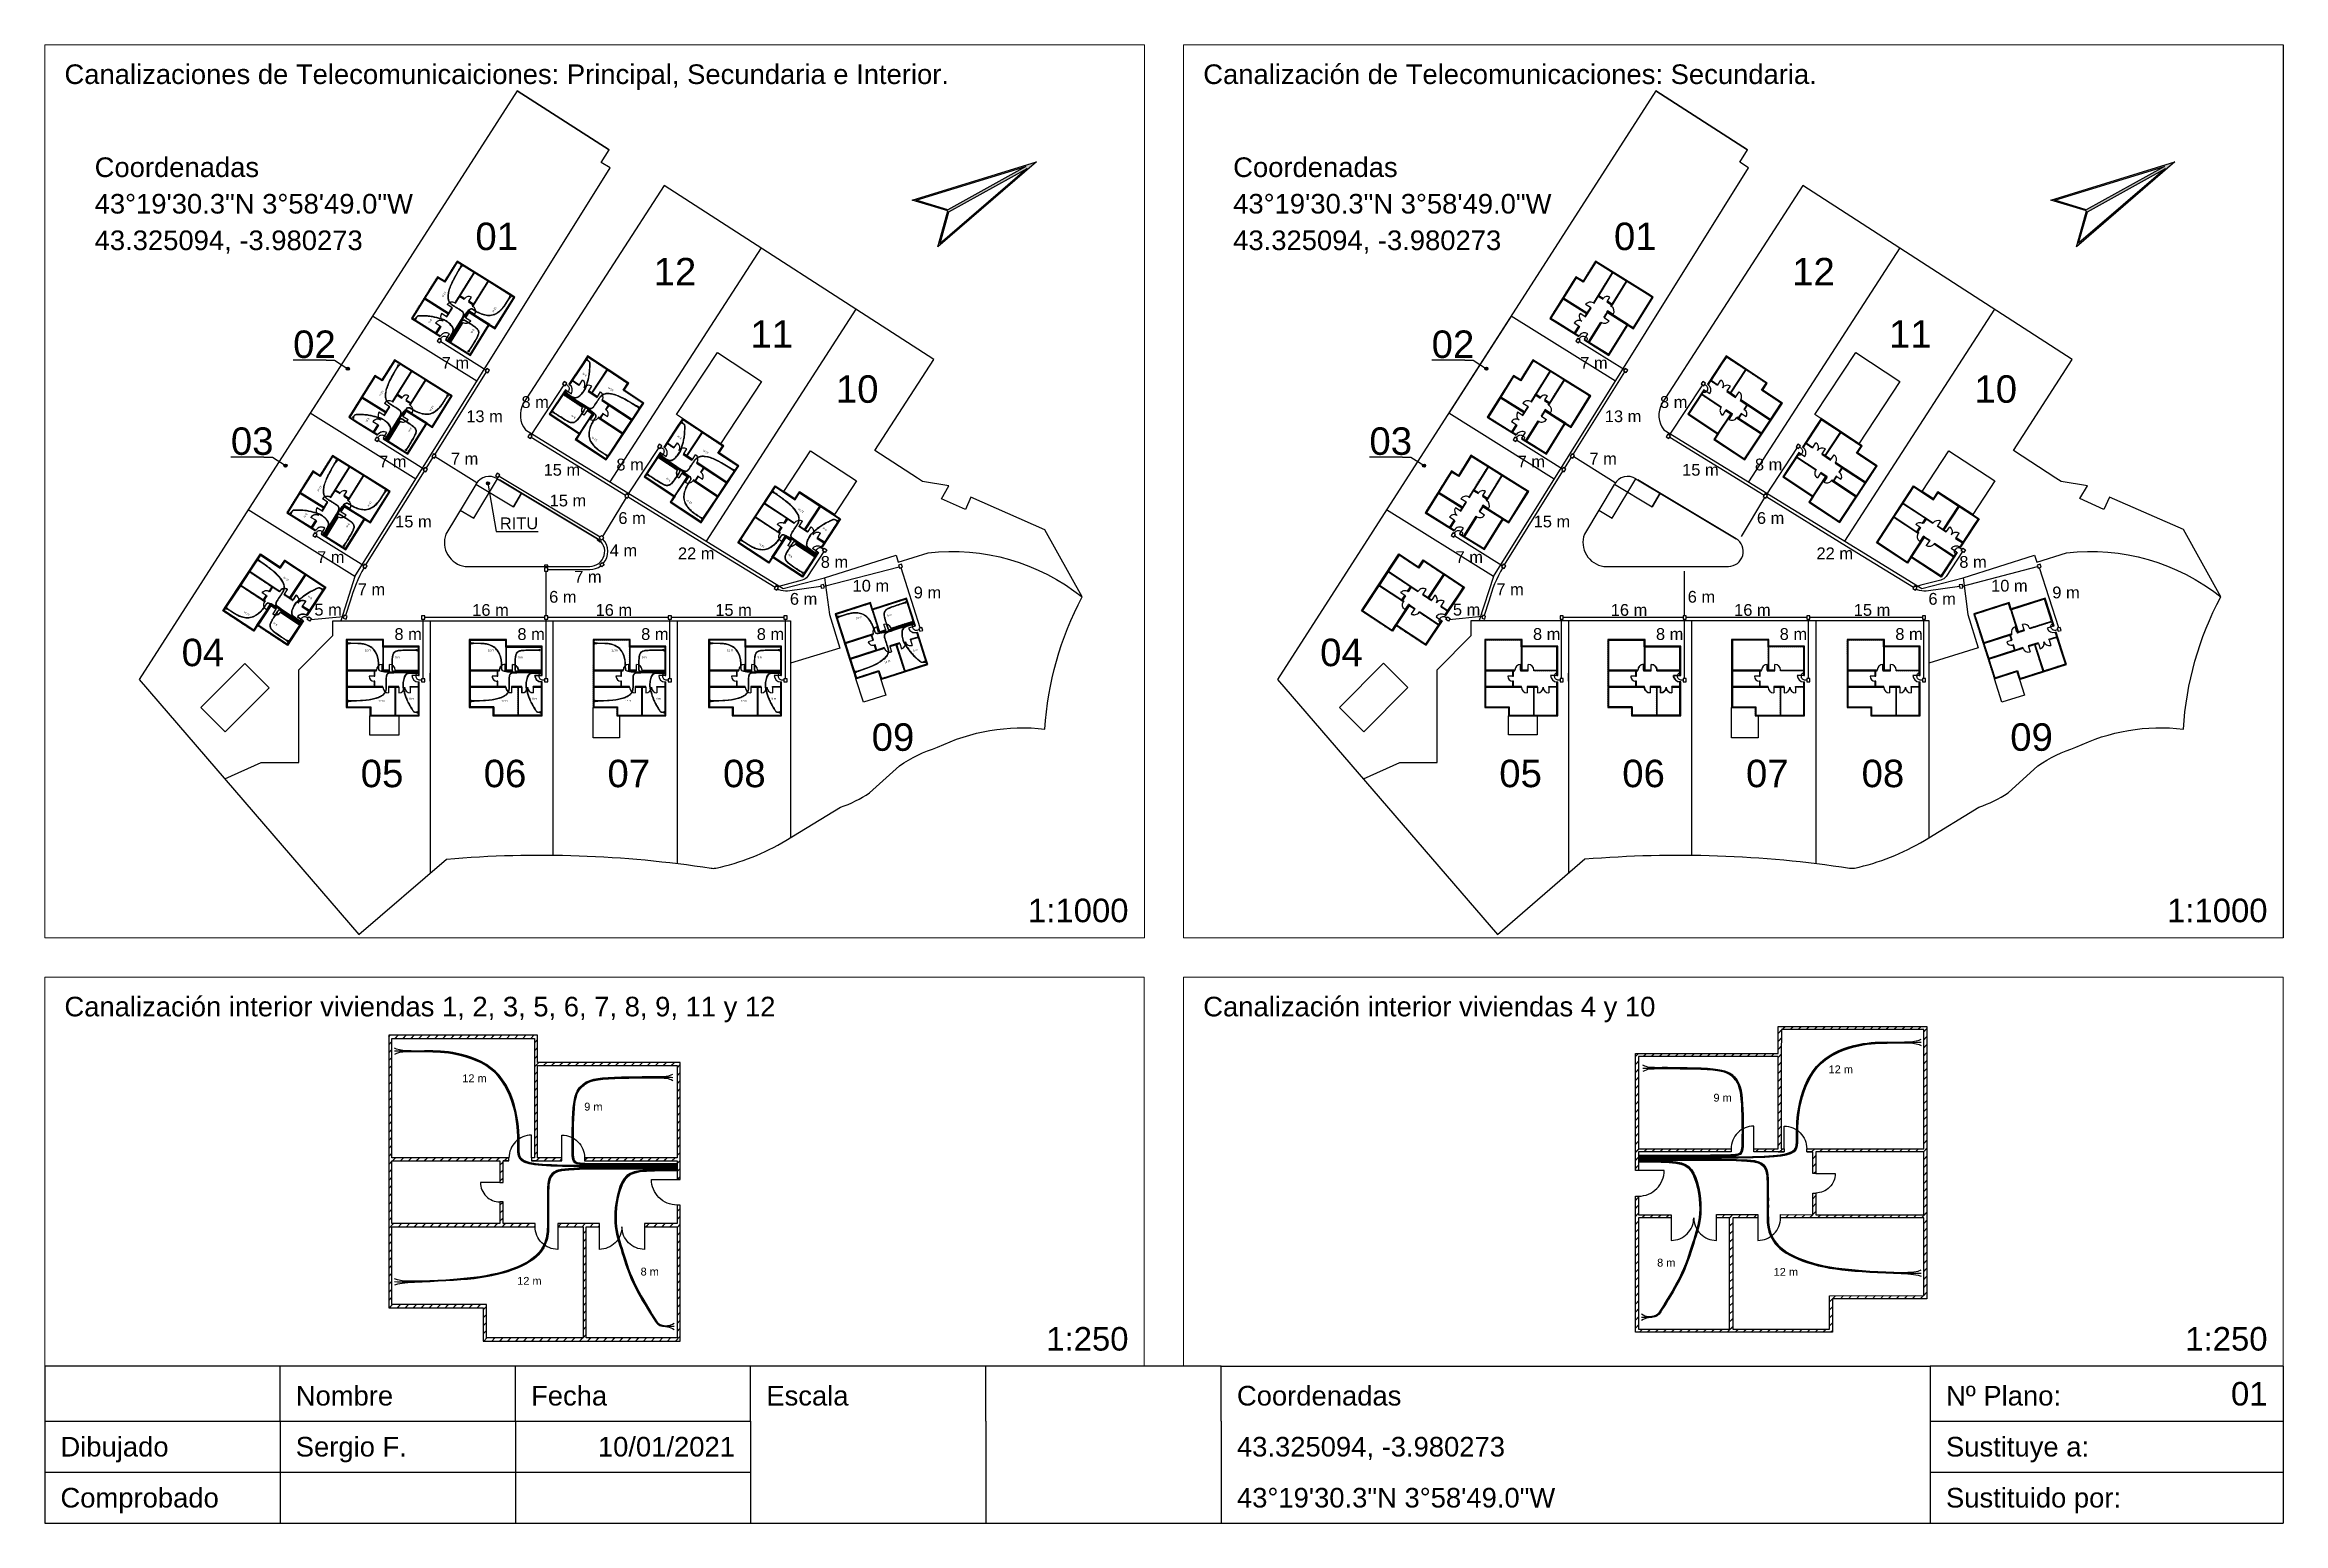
# Paper-space layout 'Presentación1' of a CAD drawing. Header units: millimetres. Extents: x 0 to 285, y 0 to 188.
# The model-space entities are those that its viewports show. They can reach past a viewport. Long polylines and large blocks are cut down to what shows.
import ezdxf
from ezdxf.enums import TextEntityAlignment as Align

# ---------------------------------------------------------------- set-up
doc = ezdxf.new("R2010")
doc.units = ezdxf.units.MM
for name, color, linetype in [('AÑADIDOS', 7, 'Continuous'), ('CANALIZACION INTERIOR', 94, 'Continuous'), ('CANALIZACION INTERIOR 4 y 6', 94, 'Continuous'), ('CANALIZACION PRINCIPAL', 245, 'Continuous'), ('CANALIZACION SECUNDARIA', 170, 'Continuous'), ('CANALIZACIONES IMPRIMIR', 84, 'Continuous'), ('Coordenadas', 7, 'Continuous'), ('NUMERACIÓN VIVIENDAS', 7, 'Continuous'), ('PARCELAS', 7, 'Continuous'), ('PLANTAS', 7, 'Continuous'), ('PLANTAS 4 Y 6 PARA IMPRESION', 7, 'Continuous'), ('TEXTO', 7, 'Continuous')]:
    doc.layers.add(name, color=color, linetype=linetype)
doc.styles.get("Standard").update_dxf_attribs({"font": 'arial.ttf'})
pattern_1 = [(45, (-3057.65596, -1891.84073), (-0.127279221, 0.127279221), []), (45, (-3057.65236, -1891.84073), (-0.127279221, 0.127279221), [])]

psp = doc.layouts.new('Presentación1')

# ---------------------------------------------------------------- texts
for s, height, p in [('Canalizaciones de Telecomunicaiciones: Principal, Secundaria e Interior.', 2.5, (115.29, 183.41)), ('Canalización de Telecomunicaciones: Secundaria.', 2.5, (225.94, 183.41)), ('1:1000', 3, (138.18, 76.59)), ('1:1000', 3, (283.41, 76.59)), ('Canalización interior viviendas 1, 2, 3, 5, 6, 7, 8, 9, 11 y 12', 2.5, (93.16, 64.59)), ('Canalización interior viviendas 4 y 10', 2.5, (205.36, 64.59)), ('1:250', 3, (138.18, 22)), ('1:250', 3, (283.41, 22)), ('Coordenadas', 2.5, (172.97, 15)), ('01', 3, (283.41, 15)), ('10/01/2021', 2.5, (88, 8.5)), ('43.325094, -3.980273', 2.5, (186.18, 8.5)), ('43°19\'30.3"N 3°58\'49.0"W', 2.5, (192.59, 2))]:
    psp.add_text(s, height=height).set_placement(p, align=Align.RIGHT)

msp = doc.modelspace()

# ---------------------------------------------------------------- texts
at = {"layer": 'CANALIZACION PRINCIPAL'}
for s, p in [('15 m', (272.879, 172.908)), ('RITU', (266.524, 169.998)), ('4 m', (280.541, 166.555)), ('7 m', (276.008, 163.196))]:
    msp.add_text(s, height=1.5, dxfattribs=at).set_placement(p)
at = {"layer": 'CANALIZACION SECUNDARIA'}
for s, p in [('7 m', (259.11, 190.455)), ('8 m', (269.279, 185.458)), ('13 m', (262.245, 183.643)), ('7 m', (251.129, 177.868)), ('7 m', (260.283, 178.241)), ('8 m', (281.385, 177.496)), ('15 m', (272.105, 176.821)), ('6 m', (281.635, 170.676)), ('15 m', (253.176, 170.235)), ('22 m', (289.235, 166.175)), ('7 m', (243.22, 165.698)), ('8 m', (307.444, 165.08)), ('10 m', (311.5, 162.05)), ('7 m', (248.413, 161.586)), ('9 m', (319.302, 161.186)), ('6 m', (272.814, 160.636)), ('6 m', (303.506, 160.377)), ('5 m', (242.879, 158.995)), ('16 m', (263.004, 158.958)), ('16 m', (278.734, 158.958)), ('15 m', (293.992, 158.958)), ('8 m', (253.084, 155.891)), ('8 m', (268.765, 155.891)), ('8 m', (284.543, 155.891)), ('8 m', (299.282, 155.891))]:
    msp.add_text(s, height=1.5, dxfattribs=at).set_placement(p)
at = {"layer": 'CANALIZACIONES IMPRIMIR', "color": 7}
for s, p in [('12 m', (239.669, 163.543)), ('8 m', (242.606, 161.25)), ('12 m', (234.652, 159.124)), ('9 m', (238.211, 157.854))]:
    msp.add_text(s, height=0.25, rotation=146.55202, dxfattribs=at).set_placement(p)
at = {"layer": 'Coordenadas'}
for s, p in [('Coordenadas', (214.861, 214.883)), ('43°19\'30.3"N 3°58\'49.0"W', (214.861, 210.226)), ('43.325094, -3.980273', (214.861, 205.569))]:
    msp.add_text(s, height=2.5, dxfattribs=at).set_placement(p)
at = {"layer": 'NUMERACIÓN VIVIENDAS'}
for s, p in [('01', (263.409, 205.571)), ('12', (286.131, 201.073)), ('11', (298.477, 193.134)), ('02', (240.169, 191.824)), ('10', (309.372, 186.112)), ('03', (232.23, 179.476)), ('04', (225.947, 152.544)), ('09', (313.935, 141.759)), ('05', (248.785, 137.121)), ('06', (264.466, 137.121)), ('07', (280.245, 137.121)), ('08', (294.983, 137.121))]:
    msp.add_text(s, height=3.5, dxfattribs=at).set_placement(p)

# ---------------------------------------------------------------- blocks, each defined once
blk = doc.blocks.new('CAJETIN')
for p, q in [((30, 20), (0, 20)), ((0, 20), (0, 0)), ((30, 13), (30, 20)), ((60, 20), (30, 20)), ((60, 13), (60, 20)), ((90, 20), (60, 20)), ((90, 13), (90, 20)), ((120, 20), (90, 20)), ((120, 13), (120, 20)), ((150, 20), (120, 20)), ((150, 13), (150, 20)), ((150, 20), (240.41, 20)), ((285.41, 20), (240.41, 20)), ((240.41, 20), (240.41, 0)), ((285.41, 20), (255.41, 20)), ((285.41, 20), (285.41, 0)), ((0, 13), (30, 13)), ((30, 13), (30, 6.5)), ((30, 13), (60, 13)), ((60, 13), (60, 6.5)), ((60, 13), (90, 13)), ((90, 13), (90, 6.5)), ((120, 13), (120, 6.5)), ((150, 13), (150, 6.5)), ((240.41, 13), (285.41, 13)), ((0, 6.5), (30, 6.5)), ((30, 6.5), (30, 0)), ((30, 6.5), (60, 6.5)), ((60, 6.5), (60, 0)), ((60, 6.5), (90, 6.5)), ((90, 6.5), (90, 0)), ((120, 6.5), (120, 0)), ((150, 6.5), (150, 0)), ((240.41, 6.5), (285.41, 6.5)), ((0, 0), (285.41, 0))]:
    blk.add_line(p, q)
for s, p in [('Nombre', (32, 15)), ('Fecha', (62, 15)), ('Escala', (92, 15)), ('Nº Plano:', (242.41, 15)), ('Dibujado', (2, 8.5)), ('Sergio F.', (32, 8.5)), ('Sustituye a:', (242.41, 8.5)), ('Comprobado', (2, 2)), ('Sustituido por:', (242.41, 2))]:
    blk.add_text(s, height=2.5).set_placement(p)
blk = doc.blocks.new('TRAZADO INTERIOR1')
at = {"layer": 'PLANTAS'}
h = blk.add_hatch(dxfattribs=at)
h.set_pattern_fill('JIS_LC_20', color=256, scale=0.009)
h.set_pattern_definition(pattern_1)
h.paths.add_polyline_path([(4.741, -0.963), (9.192, -0.963), (9.192, -3.9), (6.241, -3.9), (6.241, -4), (9.192, -4), (9.192, -4.59), (9.292, -4.59), (9.292, -0.863), (4.741, -0.863), (4.741, 0), (0, 0), (0, -0.863), (0, -8.68), (3.01, -8.68), (3.01, -9.744), (9.292, -9.744), (9.292, -8.68), (9.292, -5.41), (9.192, -5.41), (9.192, -6), (8.152, -6), (8.152, -6.1), (9.192, -6.1), (9.192, -8.68), (9.192, -9.644), (6.292, -9.644), (6.292, -6.1), (6.712, -6.1), (6.712, -6), (5.385, -6), (5.385, -6.1), (6.192, -6.1), (6.192, -9.644), (3.11, -9.644), (3.11, -8.58), (0.1, -8.58), (0.1, -6.1), (4.665, -6.1), (4.665, -6), (3.641, -6), (3.641, -5.31), (3.541, -5.31), (3.541, -6), (0.1, -6), (0.1, -4), (3.541, -4), (3.541, -4.69), (3.641, -4.69), (3.641, -4), (3.831, -4), (3.831, -3.9), (0.1, -3.9), (0.1, -0.863), (0.1, -0.1), (4.641, -0.1), (4.641, -0.963), (4.641, -3.9), (4.551, -3.9), (4.551, -4), (4.741, -4), (5.521, -4), (5.521, -3.9), (4.741, -3.9)])
for p, q in [((9.192, -4.59), (9.292, -4.59)), ((9.192, -5.41), (9.292, -5.41)), ((9.292, -7.28), (9.292, -7.28))]:
    blk.add_line(p, q)
for points in [[(9.292, -4.59), (9.292, -0.863), (4.741, -0.863), (4.741, 0), (0, 0), (0, -0.863), (0, -8.68), (3.01, -8.68), (3.01, -9.744), (9.292, -9.744), (9.292, -8.68), (9.292, -5.41)], [(4.641, -0.963), (4.641, -0.1), (0.1, -0.1), (0.1, -0.863), (0.1, -3.9)], [(4.641, -0.863), (4.641, -3.9), (4.551, -3.9), (4.551, -4), (5.521, -4), (5.521, -3.9), (4.741, -3.9), (4.741, -0.963)], [(9.192, -3.9), (9.192, -0.963), (4.741, -0.963)], [(0.1, -4), (3.541, -4), (3.541, -4.69), (3.641, -4.69), (3.641, -4), (3.831, -4), (3.831, -3.9), (0.1, -3.9)], [(0.1, -4), (0.1, -6)], [(3.759, -4), (3.831, -4), (3.641, -4)], [(4.61, -4), (4.741, -4), (4.551, -4)], [(9.192, -4), (6.241, -4), (6.241, -3.9), (9.192, -3.9)], [(9.192, -4.59), (9.192, -4)], [(0.1, -6.1), (4.665, -6.1), (4.665, -6), (3.641, -6), (3.641, -5.31), (3.541, -5.31), (3.541, -6), (0.1, -6)], [(9.192, -6), (9.192, -5.41)], [(0.1, -6.1), (0.1, -8.58), (3.11, -8.58), (3.11, -9.644), (6.192, -9.644)], [(6.292, -9.644), (6.292, -6.1), (6.712, -6.1), (6.712, -6), (5.385, -6), (5.385, -6.1), (6.192, -6.1), (6.192, -9.644)], [(6.292, -9.644), (9.192, -9.644), (9.192, -8.68), (9.192, -6.1)], [(9.192, -6.1), (8.152, -6.1), (8.152, -6), (9.192, -6)]]:
    blk.add_lwpolyline(points)
for p, q in [((4.551, -3.9), (4.551, -3.18)), ((5.521, -3.9), (5.521, -3.18)), ((3.541, -4.69), (2.921, -4.69)), ((9.192, -4.59), (8.372, -4.59)), ((5.385, -6.1), (5.385, -6.82)), ((6.712, -6.1), (6.712, -6.82)), ((8.152, -6.1), (8.152, -6.82))]:
    blk.add_line(p, q, dxfattribs=at)
for centre, radius, start, end in [((4.551, -3.9), 0.72, 90, 180), ((5.521, -3.9), 0.72, 0, 90), ((3.541, -4.69), 0.62, 180, 270), ((9.192, -4.59), 0.82, 180, 270), ((5.385, -6.1), 0.72, 180, 270), ((6.712, -6.1), 0.72, 270, 0), ((8.152, -6.1), 0.72, 180, 270)]:
    blk.add_arc(centre, radius, start, end, dxfattribs=at)
blk = doc.blocks.new('Dibujo1')
at = {"layer": 'PLANTAS 4 Y 6 PARA IMPRESION'}
h = blk.add_hatch(dxfattribs=at)
h.set_pattern_fill('JIS_LC_20', color=256, scale=0.009)
h.set_pattern_definition(pattern_1)
h.paths.add_polyline_path([(4.741, -0.963), (9.192, -0.963), (9.192, -3.9), (6.241, -3.9), (6.241, -4), (9.192, -4), (9.192, -4.59), (9.292, -4.59), (9.292, -0.863), (4.741, -0.863), (4.741, 0), (0, 0), (0, -0.863), (0, -8.68), (3.01, -8.68), (3.01, -9.744), (9.292, -9.744), (9.292, -8.68), (9.292, -5.41), (9.192, -5.41), (9.192, -6), (8.152, -6), (8.152, -6.1), (9.192, -6.1), (9.192, -8.68), (9.192, -9.644), (6.292, -9.644), (6.292, -6.1), (6.712, -6.1), (6.712, -6), (5.385, -6), (5.385, -6.1), (6.192, -6.1), (6.192, -9.644), (3.11, -9.644), (3.11, -8.58), (0.1, -8.58), (0.1, -6.1), (4.665, -6.1), (4.665, -6), (3.641, -6), (3.641, -5.31), (3.541, -5.31), (3.541, -6), (0.1, -6), (0.1, -4), (3.541, -4), (3.541, -4.69), (3.641, -4.69), (3.641, -4), (3.831, -4), (3.831, -3.9), (0.1, -3.9), (0.1, -0.863), (0.1, -0.1), (4.641, -0.1), (4.641, -0.963), (4.641, -3.9), (4.551, -3.9), (4.551, -4), (4.741, -4), (5.521, -4), (5.521, -3.9), (4.741, -3.9)])
blk.add_line((9.292, -7.28), (9.292, -7.28), dxfattribs=at)
blk.add_line((9.292, -7.28), (9.292, -7.28), dxfattribs=at)
blk.add_lwpolyline([(8.372, -4.59), (9.192, -4.59), (9.292, -4.59), (9.292, -0.863), (4.741, -0.863), (4.741, 0), (0, 0), (0, -0.863), (0, -8.68), (3.01, -8.68), (3.01, -9.744), (9.292, -9.744), (9.292, -8.68), (9.292, -5.41), (9.192, -5.41, -0.414214)], format="xyb", close=True, dxfattribs=at)
for points in [[(9.192, -5.41), (9.192, -6), (8.152, -6), (8.152, -6.1), (9.192, -6.1), (9.192, -8.68), (9.192, -9.644), (6.292, -9.644), (6.292, -6.1), (6.712, -6.1), (6.712, -6), (5.385, -6), (5.385, -6.1), (6.192, -6.1), (6.192, -9.644), (3.11, -9.644), (3.11, -8.58), (0.1, -8.58), (0.1, -6.1), (4.665, -6.1), (4.665, -6), (3.641, -6), (3.641, -5.31), (3.541, -5.31), (3.541, -6), (0.1, -6), (0.1, -4), (3.541, -4), (3.541, -4.69), (3.641, -4.69), (3.641, -4), (3.831, -4), (3.831, -3.9), (0.1, -3.9), (0.1, -0.863), (0.1, -0.1), (4.641, -0.1), (4.641, -0.963)], [(4.641, -0.863), (4.641, -3.9), (4.551, -3.9), (4.551, -4), (5.521, -4), (5.521, -3.9), (4.741, -3.9), (4.741, -0.963), (9.192, -0.963), (9.192, -3.9), (6.241, -3.9), (6.241, -4), (9.192, -4), (9.192, -4.59)], [(3.759, -4), (3.831, -4), (3.641, -4)], [(4.61, -4), (4.741, -4), (4.551, -4)]]:
    blk.add_lwpolyline(points, dxfattribs=at)
for points in [[(4.551, -3.9), (4.551, -3.18, 0.414214), (3.831, -3.9)], [(5.521, -3.9), (5.521, -3.18, -0.414214), (6.241, -3.9)], [(3.541, -4.69), (2.921, -4.69, 0.414214), (3.541, -5.31)], [(5.385, -6.1), (5.385, -6.82, -0.414214), (4.665, -6.1)], [(8.152, -6.1), (8.152, -6.82, -0.414214), (7.432, -6.1, -0.414214), (6.712, -6.82), (6.712, -6.1)]]:
    blk.add_lwpolyline(points, format="xyb", dxfattribs=at)
blk = doc.blocks.new('Dibujo2')
at = {"layer": 'PLANTAS 4 Y 6 PARA IMPRESION'}
h = blk.add_hatch(dxfattribs=at)
h.set_pattern_fill('JIS_LC_20', color=256, scale=0.009, angle=-33.44798)
h.set_pattern_definition([(11.552024, (-3856.33327, 79.99917), (-0.036046371, 0.17635379), []), (11.552024, (-3856.33026, 79.99719), (-0.036046371, 0.17635379), [])])
h.paths.add_polyline_path([(-0.297, -9.052), (3.416, -11.505), (5.035, -9.055), (2.573, -7.428), (2.628, -7.345), (5.09, -8.971), (5.415, -8.479), (5.498, -8.534), (3.444, -11.644), (-0.352, -9.136), (-0.828, -9.856), (-4.784, -7.243), (-4.308, -6.522), (0, 0), (2.511, -1.659), (3.098, -0.771), (8.339, -4.234), (7.753, -5.121), (5.95, -7.85), (5.867, -7.795), (6.192, -7.302), (5.324, -6.729), (5.379, -6.646), (6.247, -7.219), (7.669, -5.066), (8.201, -4.262), (5.781, -2.663), (3.827, -5.621), (4.178, -5.852), (4.123, -5.936), (3.016, -5.205), (3.071, -5.121), (3.744, -5.566), (5.697, -2.608), (3.126, -0.91), (2.54, -1.797), (0.028, -0.139), (-1.339, -2.208), (2.471, -4.724), (2.415, -4.808), (1.561, -4.243), (1.181, -4.819), (1.097, -4.764), (1.478, -4.188), (-1.394, -2.291), (-2.496, -3.96), (0.375, -5.857), (0.756, -5.281), (0.839, -5.336), (0.459, -5.912), (0.617, -6.017), (0.562, -6.1), (-2.551, -4.044), (-4.225, -6.577), (-4.646, -7.214), (-0.857, -9.717), (-0.381, -8.997), (1.238, -6.547), (1.163, -6.497), (1.218, -6.414), (1.376, -6.518), (2.027, -6.948), (1.972, -7.032), (1.321, -6.602)])
blk.add_line((6.981, -6.29), (6.981, -6.29), dxfattribs=at)
blk.add_lwpolyline([(4.731, -8.027), (5.415, -8.479), (5.498, -8.534), (3.444, -11.644), (-0.352, -9.136), (-0.828, -9.856), (-4.784, -7.243), (-4.308, -6.522), (0, 0), (2.511, -1.659), (3.098, -0.771), (8.339, -4.234), (7.753, -5.121), (5.95, -7.85), (5.867, -7.795, 0.414214)], format="xyb", close=True, dxfattribs=at)
for points in [[(5.867, -7.795), (6.192, -7.302), (5.324, -6.729), (5.379, -6.646), (6.247, -7.219), (7.669, -5.066), (8.201, -4.262), (5.781, -2.663), (3.827, -5.621), (4.178, -5.852), (4.123, -5.936), (3.016, -5.205), (3.071, -5.121), (3.744, -5.566), (5.697, -2.608), (3.126, -0.91), (2.54, -1.797), (0.028, -0.139), (-1.339, -2.208), (2.471, -4.724), (2.415, -4.808), (1.561, -4.243), (1.181, -4.819), (1.097, -4.764), (1.478, -4.188), (-1.394, -2.291), (-2.496, -3.96), (0.375, -5.857), (0.756, -5.281), (0.839, -5.336), (0.459, -5.912), (0.617, -6.017), (0.562, -6.1), (-2.551, -4.044), (-4.225, -6.577), (-4.646, -7.214), (-0.857, -9.717), (-0.381, -8.997)], [(-0.436, -9.08), (1.238, -6.547), (1.163, -6.497), (1.218, -6.414), (2.027, -6.948), (1.972, -7.032), (1.321, -6.602), (-0.297, -9.052), (3.416, -11.505), (5.035, -9.055), (2.573, -7.428), (2.628, -7.345), (5.09, -8.971), (5.415, -8.479)], [(0.557, -5.977), (0.617, -6.017), (0.459, -5.912)], [(1.267, -6.446), (1.376, -6.518), (1.218, -6.414)]]:
    blk.add_lwpolyline(points, dxfattribs=at)
for points in [[(0.756, -5.281), (0.238, -4.94, -0.414214), (1.097, -4.764)], [(3.071, -5.121), (3.468, -4.52, 0.414214), (2.471, -4.724)], [(5.379, -6.646), (5.776, -6.045, 0.414214), (4.779, -6.249, 0.414214), (4.575, -5.251), (4.178, -5.852)], [(1.163, -6.497), (0.766, -7.098, -0.414214), (0.562, -6.1)], [(1.972, -7.032), (1.575, -7.632, 0.414214), (2.573, -7.428)]]:
    blk.add_lwpolyline(points, format="xyb", dxfattribs=at)
blk = doc.blocks.new('CANALIZACION INTERIOR')
at = {"layer": 'CANALIZACION INTERIOR'}
for points in [[(9.192, -4.162), (8.172, -4.161), (7.315, -4.16), (6.604, -4.158), (6.024, -4.153), (5.557, -4.144), (5.188, -4.132), (4.9, -4.115), (4.678, -4.092), (4.506, -4.062), (4.377, -4.025), (4.284, -3.979), (4.222, -3.924), (4.184, -3.859), (4.165, -3.782), (4.158, -3.694), (4.157, -3.592), (4.157, -3.477), (4.155, -3.349), (4.151, -3.21), (4.144, -3.062), (4.131, -2.906), (4.113, -2.743), (4.087, -2.576), (4.052, -2.405), (4.008, -2.233), (3.954, -2.061), (3.889, -1.891), (3.813, -1.726), (3.726, -1.567), (3.627, -1.416), (3.517, -1.276), (3.394, -1.149), (3.258, -1.035), (3.113, -0.936), (2.961, -0.849), (2.803, -0.774), (2.644, -0.711), (2.486, -0.658), (2.331, -0.614), (2.183, -0.579), (2.042, -0.552), (1.909, -0.532), (1.78, -0.517), (1.654, -0.507), (1.529, -0.502), (1.402, -0.499), (1.273, -0.499), (1.138, -0.5), (0.997, -0.501), (0.853, -0.501), (0.711, -0.499), (0.575, -0.493), (0.45, -0.483), (0.341, -0.466), (0.251, -0.441), (0.187, -0.408)], [(9.192, -4.182), (8.171, -4.181), (7.313, -4.18), (6.601, -4.178), (6.018, -4.172), (5.549, -4.164), (5.177, -4.151), (4.887, -4.132), (4.663, -4.108), (4.489, -4.077), (4.359, -4.038), (4.265, -3.991), (4.203, -3.934), (4.165, -3.867), (4.145, -3.789), (4.138, -3.699), (4.137, -3.596), (4.137, -3.48), (4.135, -3.352), (4.131, -3.213), (4.124, -3.065), (4.111, -2.909), (4.093, -2.747), (4.067, -2.581), (4.033, -2.411), (3.989, -2.24), (3.935, -2.069), (3.871, -1.9), (3.796, -1.736), (3.71, -1.578), (3.612, -1.429), (3.502, -1.29), (3.38, -1.163), (3.246, -1.051), (3.102, -0.952), (2.95, -0.866), (2.794, -0.792), (2.636, -0.729), (2.479, -0.677), (2.326, -0.633), (2.178, -0.599), (2.038, -0.572), (1.906, -0.551), (1.777, -0.537), (1.652, -0.527), (1.527, -0.521), (1.401, -0.517), (1.272, -0.516), (1.137, -0.515), (0.996, -0.514), (0.852, -0.513), (0.71, -0.513), (0.575, -0.512), (0.45, -0.511), (0.341, -0.51), (0.251, -0.509), (0.187, -0.508)], [(9.192, -4.202), (8.171, -4.201), (7.311, -4.2), (6.597, -4.198), (6.012, -4.192), (5.541, -4.183), (5.167, -4.169), (4.875, -4.15), (4.648, -4.125), (4.473, -4.092), (4.341, -4.052), (4.246, -4.003), (4.183, -3.944), (4.145, -3.875), (4.125, -3.796), (4.118, -3.704), (4.117, -3.6), (4.117, -3.483), (4.115, -3.354), (4.111, -3.215), (4.104, -3.067), (4.092, -2.912), (4.073, -2.751), (4.048, -2.585), (4.014, -2.416), (3.97, -2.246), (3.917, -2.076), (3.853, -1.909), (3.779, -1.746), (3.693, -1.589), (3.596, -1.441), (3.487, -1.303), (3.366, -1.178), (3.233, -1.067), (3.09, -0.969), (2.94, -0.883), (2.785, -0.81), (2.629, -0.748), (2.473, -0.695), (2.32, -0.652), (2.173, -0.618), (2.035, -0.591), (1.902, -0.571), (1.775, -0.556), (1.65, -0.546), (1.526, -0.539), (1.4, -0.535), (1.271, -0.532), (1.137, -0.53), (0.996, -0.527), (0.852, -0.526), (0.71, -0.526), (0.575, -0.53), (0.45, -0.539), (0.341, -0.554), (0.251, -0.577), (0.187, -0.609)], [(9.192, -4.142), (8.209, -4.141), (7.453, -4.141), (6.893, -4.138), (6.498, -4.133), (6.237, -4.125), (6.078, -4.113), (5.991, -4.097), (5.944, -4.075), (5.911, -4.046), (5.886, -4.01), (5.869, -3.963), (5.857, -3.904), (5.85, -3.83), (5.846, -3.741), (5.845, -3.633), (5.845, -3.505), (5.845, -3.357), (5.845, -3.191), (5.847, -3.015), (5.851, -2.834), (5.857, -2.653), (5.866, -2.478), (5.878, -2.315), (5.895, -2.17), (5.916, -2.046), (5.941, -1.942), (5.97, -1.856), (6.002, -1.785), (6.036, -1.726), (6.073, -1.677), (6.112, -1.634), (6.151, -1.595), (6.192, -1.558), (6.237, -1.522), (6.291, -1.489), (6.356, -1.457), (6.438, -1.429), (6.539, -1.403), (6.663, -1.38), (6.815, -1.362), (6.996, -1.347), (7.2, -1.336), (7.418, -1.328), (7.643, -1.323), (7.866, -1.319), (8.079, -1.318), (8.274, -1.317), (8.442, -1.317), (8.578, -1.317), (8.686, -1.316), (8.771, -1.313), (8.838, -1.308), (8.894, -1.299), (8.945, -1.285), (8.997, -1.266), (9.054, -1.24)], [(9.192, -4.122), (8.209, -4.121), (7.455, -4.121), (6.897, -4.118), (6.504, -4.114), (6.245, -4.106), (6.089, -4.095), (6.004, -4.079), (5.959, -4.058), (5.928, -4.031), (5.904, -3.996), (5.888, -3.951), (5.876, -3.894), (5.87, -3.822), (5.866, -3.734), (5.865, -3.628), (5.865, -3.502), (5.865, -3.354), (5.865, -3.19), (5.867, -3.014), (5.871, -2.834), (5.877, -2.653), (5.886, -2.479), (5.898, -2.317), (5.914, -2.172), (5.935, -2.049), (5.96, -1.947), (5.989, -1.862), (6.021, -1.793), (6.055, -1.735), (6.091, -1.688), (6.129, -1.646), (6.168, -1.609), (6.207, -1.573), (6.251, -1.538), (6.304, -1.505), (6.368, -1.475), (6.448, -1.447), (6.547, -1.421), (6.671, -1.4), (6.821, -1.381), (7.001, -1.367), (7.204, -1.356), (7.422, -1.349), (7.646, -1.344), (7.869, -1.34), (8.082, -1.339), (8.277, -1.338), (8.446, -1.338), (8.582, -1.338), (8.69, -1.338), (8.775, -1.338), (8.843, -1.338), (8.899, -1.339), (8.949, -1.339), (8.999, -1.34), (9.054, -1.34)], [(9.192, -4.102), (8.21, -4.101), (7.457, -4.101), (6.9, -4.098), (6.51, -4.094), (6.253, -4.087), (6.099, -4.076), (6.016, -4.061), (5.974, -4.042), (5.944, -4.016), (5.922, -3.982), (5.906, -3.939), (5.896, -3.884), (5.889, -3.814), (5.886, -3.728), (5.885, -3.624), (5.885, -3.499), (5.885, -3.353), (5.885, -3.19), (5.887, -3.015), (5.891, -2.835), (5.897, -2.656), (5.905, -2.482), (5.918, -2.321), (5.934, -2.177), (5.955, -2.055), (5.98, -1.954), (6.008, -1.871), (6.04, -1.803), (6.073, -1.746), (6.109, -1.7), (6.146, -1.659), (6.184, -1.623), (6.223, -1.588), (6.265, -1.554), (6.316, -1.522), (6.379, -1.492), (6.457, -1.465), (6.556, -1.44), (6.677, -1.419), (6.827, -1.401), (7.006, -1.387), (7.207, -1.376), (7.424, -1.369), (7.648, -1.364), (7.871, -1.36), (8.083, -1.359), (8.278, -1.358), (8.447, -1.358), (8.584, -1.358), (8.693, -1.359), (8.778, -1.363), (8.846, -1.368), (8.902, -1.378), (8.952, -1.393), (9.001, -1.414), (9.054, -1.441)], [(9.192, -4.222), (8.083, -4.222), (7.213, -4.224), (6.551, -4.229), (6.066, -4.239), (5.726, -4.255), (5.5, -4.279), (5.356, -4.313), (5.264, -4.358), (5.195, -4.415), (5.143, -4.484), (5.107, -4.563), (5.082, -4.651), (5.067, -4.746), (5.059, -4.847), (5.056, -4.953), (5.056, -5.063), (5.056, -5.175), (5.056, -5.288), (5.056, -5.401), (5.056, -5.513), (5.056, -5.623), (5.056, -5.729), (5.056, -5.83), (5.056, -5.925), (5.056, -6.013), (5.055, -6.096), (5.053, -6.174), (5.048, -6.248), (5.042, -6.32), (5.031, -6.39), (5.017, -6.46), (4.998, -6.531), (4.973, -6.604), (4.942, -6.678), (4.903, -6.752), (4.856, -6.828), (4.8, -6.903), (4.733, -6.978), (4.655, -7.051), (4.565, -7.123), (4.462, -7.193), (4.346, -7.26), (4.219, -7.324), (4.082, -7.385), (3.936, -7.442), (3.781, -7.495), (3.619, -7.544), (3.45, -7.588), (3.276, -7.627), (3.095, -7.661), (2.907, -7.691), (2.71, -7.718), (2.504, -7.741), (2.288, -7.762), (2.06, -7.78), (1.82, -7.797), (1.568, -7.813), (1.311, -7.826), (1.059, -7.835), (0.821, -7.838), (0.606, -7.834), (0.422, -7.821), (0.28, -7.796), (0.187, -7.76)], [(9.192, -4.242), (8.083, -4.242), (7.215, -4.244), (6.555, -4.249), (6.072, -4.258), (5.734, -4.274), (5.511, -4.298), (5.369, -4.331), (5.279, -4.375), (5.212, -4.43), (5.161, -4.498), (5.125, -4.575), (5.101, -4.661), (5.086, -4.754), (5.079, -4.853), (5.076, -4.958), (5.076, -5.067), (5.076, -5.178), (5.076, -5.29), (5.076, -5.402), (5.076, -5.514), (5.076, -5.623), (5.076, -5.729), (5.076, -5.83), (5.076, -5.926), (5.076, -6.015), (5.075, -6.098), (5.073, -6.176), (5.068, -6.251), (5.061, -6.323), (5.051, -6.394), (5.036, -6.465), (5.017, -6.537), (4.991, -6.611), (4.96, -6.686), (4.921, -6.762), (4.873, -6.838), (4.816, -6.915), (4.749, -6.99), (4.67, -7.065), (4.579, -7.138), (4.474, -7.208), (4.358, -7.276), (4.23, -7.341), (4.092, -7.402), (3.945, -7.46), (3.789, -7.514), (3.626, -7.563), (3.456, -7.607), (3.281, -7.646), (3.1, -7.68), (2.911, -7.71), (2.714, -7.737), (2.508, -7.759), (2.291, -7.779), (2.063, -7.797), (1.822, -7.812), (1.569, -7.826), (1.313, -7.838), (1.06, -7.849), (0.822, -7.857), (0.606, -7.862), (0.423, -7.865), (0.28, -7.864), (0.187, -7.861)], [(9.192, -4.262), (8.083, -4.262), (7.216, -4.264), (6.558, -4.268), (6.078, -4.278), (5.743, -4.293), (5.521, -4.316), (5.382, -4.348), (5.294, -4.391), (5.228, -4.446), (5.179, -4.511), (5.144, -4.587), (5.12, -4.671), (5.106, -4.762), (5.099, -4.86), (5.096, -4.963), (5.096, -5.07), (5.096, -5.18), (5.096, -5.291), (5.096, -5.403), (5.096, -5.514), (5.096, -5.623), (5.096, -5.729), (5.096, -5.831), (5.096, -5.927), (5.096, -6.016), (5.095, -6.099), (5.093, -6.178), (5.088, -6.254), (5.081, -6.327), (5.07, -6.399), (5.055, -6.47), (5.036, -6.543), (5.01, -6.618), (4.978, -6.694), (4.938, -6.771), (4.89, -6.849), (4.832, -6.926), (4.764, -7.003), (4.684, -7.079), (4.592, -7.152), (4.487, -7.224), (4.37, -7.292), (4.241, -7.358), (4.102, -7.42), (3.953, -7.478), (3.796, -7.532), (3.633, -7.582), (3.462, -7.626), (3.287, -7.665), (3.105, -7.7), (2.915, -7.73), (2.718, -7.756), (2.511, -7.778), (2.294, -7.797), (2.065, -7.813), (1.824, -7.827), (1.572, -7.839), (1.315, -7.85), (1.062, -7.862), (0.823, -7.875), (0.608, -7.89), (0.423, -7.909), (0.28, -7.932), (0.187, -7.961)], [(9.192, -4.282), (8.797, -4.282), (8.472, -4.286), (8.207, -4.296), (7.995, -4.317), (7.827, -4.35), (7.695, -4.4), (7.59, -4.47), (7.505, -4.562), (7.432, -4.68), (7.37, -4.819), (7.318, -4.974), (7.276, -5.14), (7.244, -5.312), (7.221, -5.485), (7.208, -5.654), (7.204, -5.813), (7.208, -5.96), (7.22, -6.095), (7.238, -6.22), (7.262, -6.339), (7.291, -6.453), (7.323, -6.565), (7.359, -6.678), (7.395, -6.795), (7.433, -6.916), (7.473, -7.043), (7.514, -7.174), (7.559, -7.309), (7.607, -7.448), (7.661, -7.59), (7.719, -7.735), (7.784, -7.882), (7.856, -8.03), (7.932, -8.177), (8.011, -8.321), (8.091, -8.46), (8.17, -8.592), (8.244, -8.715), (8.313, -8.826), (8.374, -8.922), (8.426, -9.004), (8.469, -9.071), (8.507, -9.125), (8.541, -9.167), (8.572, -9.2), (8.604, -9.225), (8.639, -9.242), (8.677, -9.255), (8.722, -9.264), (8.771, -9.271), (8.824, -9.279), (8.88, -9.287), (8.936, -9.299), (8.993, -9.317), (9.048, -9.341), (9.101, -9.374)], [(9.192, -4.302), (8.798, -4.302), (8.474, -4.306), (8.211, -4.316), (8.001, -4.336), (7.835, -4.369), (7.705, -4.419), (7.603, -4.487), (7.52, -4.579), (7.449, -4.695), (7.388, -4.832), (7.337, -4.986), (7.295, -5.15), (7.264, -5.32), (7.241, -5.491), (7.228, -5.658), (7.224, -5.816), (7.228, -5.961), (7.24, -6.095), (7.258, -6.22), (7.282, -6.337), (7.311, -6.451), (7.343, -6.563), (7.378, -6.676), (7.415, -6.792), (7.453, -6.913), (7.492, -7.039), (7.534, -7.17), (7.578, -7.304), (7.627, -7.443), (7.68, -7.584), (7.738, -7.728), (7.803, -7.875), (7.874, -8.022), (7.95, -8.168), (8.029, -8.312), (8.108, -8.451), (8.186, -8.582), (8.26, -8.704), (8.327, -8.814), (8.387, -8.91), (8.438, -8.99), (8.48, -9.057), (8.516, -9.11), (8.548, -9.152), (8.579, -9.185), (8.609, -9.209), (8.642, -9.228), (8.68, -9.241), (8.723, -9.252), (8.772, -9.26), (8.825, -9.265), (8.88, -9.269), (8.937, -9.272), (8.993, -9.273), (9.048, -9.273), (9.101, -9.273)], [(9.192, -4.322), (8.798, -4.322), (8.475, -4.326), (8.214, -4.336), (8.006, -4.356), (7.843, -4.388), (7.716, -4.437), (7.616, -4.505), (7.535, -4.596), (7.465, -4.71), (7.405, -4.846), (7.355, -4.997), (7.315, -5.16), (7.283, -5.328), (7.261, -5.497), (7.248, -5.662), (7.244, -5.819), (7.248, -5.963), (7.26, -6.095), (7.278, -6.219), (7.302, -6.336), (7.331, -6.449), (7.363, -6.561), (7.398, -6.673), (7.435, -6.789), (7.473, -6.909), (7.512, -7.035), (7.553, -7.165), (7.597, -7.3), (7.646, -7.437), (7.699, -7.578), (7.757, -7.722), (7.821, -7.867), (7.892, -8.014), (7.968, -8.16), (8.046, -8.303), (8.125, -8.441), (8.202, -8.571), (8.275, -8.692), (8.342, -8.802), (8.401, -8.897), (8.45, -8.977), (8.49, -9.042), (8.525, -9.095), (8.556, -9.137), (8.585, -9.169), (8.614, -9.194), (8.646, -9.213), (8.682, -9.228), (8.725, -9.24), (8.773, -9.248), (8.825, -9.252), (8.88, -9.251), (8.937, -9.244), (8.993, -9.229), (9.048, -9.205), (9.101, -9.173)]]:
    blk.add_lwpolyline(points, dxfattribs=at)
at = {"layer": 'PLANTAS'}
blk.add_blockref('TRAZADO INTERIOR1', (0, 0), dxfattribs=at)
at = {"layer": 'TEXTO'}
for s, p in [('12 m', (2.344, -1.496)), ('9 m', (6.231, -2.399)), ('12 m', (4.094, -7.949)), ('8 m', (8.027, -7.654))]:
    blk.add_text(s, height=0.25, dxfattribs=at).set_placement(p)
blk = doc.blocks.new('CANALIZACION INTERIOR 4 Y 6')
at = {"layer": 'CANALIZACION INTERIOR 4 y 6'}
for points in [[(-9.192, -4.162), (-8.172, -4.161), (-7.315, -4.16), (-6.604, -4.158), (-6.024, -4.153), (-5.557, -4.144), (-5.188, -4.132), (-4.9, -4.115), (-4.678, -4.092), (-4.506, -4.062), (-4.377, -4.025), (-4.284, -3.979), (-4.222, -3.924), (-4.184, -3.859), (-4.165, -3.782), (-4.158, -3.694), (-4.157, -3.592), (-4.157, -3.477), (-4.155, -3.349), (-4.151, -3.21), (-4.144, -3.062), (-4.131, -2.906), (-4.113, -2.743), (-4.087, -2.576), (-4.052, -2.405), (-4.008, -2.233), (-3.954, -2.061), (-3.889, -1.891), (-3.813, -1.726), (-3.726, -1.567), (-3.627, -1.416), (-3.517, -1.276), (-3.394, -1.149), (-3.258, -1.035), (-3.113, -0.936), (-2.961, -0.849), (-2.803, -0.774), (-2.644, -0.711), (-2.486, -0.658), (-2.331, -0.614), (-2.183, -0.579), (-2.042, -0.552), (-1.909, -0.532), (-1.78, -0.517), (-1.654, -0.507), (-1.529, -0.502), (-1.402, -0.499), (-1.273, -0.499), (-1.138, -0.5), (-0.997, -0.501), (-0.853, -0.501), (-0.711, -0.499), (-0.575, -0.493), (-0.45, -0.483), (-0.341, -0.466), (-0.251, -0.441), (-0.187, -0.408)], [(-9.192, -4.182), (-8.171, -4.181), (-7.313, -4.18), (-6.601, -4.178), (-6.018, -4.172), (-5.549, -4.164), (-5.177, -4.151), (-4.887, -4.132), (-4.663, -4.108), (-4.489, -4.077), (-4.359, -4.038), (-4.265, -3.991), (-4.203, -3.934), (-4.165, -3.867), (-4.145, -3.789), (-4.138, -3.699), (-4.137, -3.596), (-4.137, -3.48), (-4.135, -3.352), (-4.131, -3.213), (-4.124, -3.065), (-4.111, -2.909), (-4.093, -2.747), (-4.067, -2.581), (-4.033, -2.411), (-3.989, -2.24), (-3.935, -2.069), (-3.871, -1.9), (-3.796, -1.736), (-3.71, -1.578), (-3.612, -1.429), (-3.502, -1.29), (-3.38, -1.163), (-3.246, -1.051), (-3.102, -0.952), (-2.95, -0.866), (-2.794, -0.792), (-2.636, -0.729), (-2.479, -0.677), (-2.326, -0.633), (-2.178, -0.599), (-2.038, -0.572), (-1.906, -0.551), (-1.777, -0.537), (-1.652, -0.527), (-1.527, -0.521), (-1.401, -0.517), (-1.272, -0.516), (-1.137, -0.515), (-0.996, -0.514), (-0.852, -0.513), (-0.71, -0.513), (-0.575, -0.512), (-0.45, -0.511), (-0.341, -0.51), (-0.251, -0.509), (-0.187, -0.508)], [(-9.192, -4.202), (-8.171, -4.201), (-7.311, -4.2), (-6.597, -4.198), (-6.012, -4.192), (-5.541, -4.183), (-5.167, -4.169), (-4.875, -4.15), (-4.648, -4.125), (-4.473, -4.092), (-4.341, -4.052), (-4.246, -4.003), (-4.183, -3.944), (-4.145, -3.875), (-4.125, -3.796), (-4.118, -3.704), (-4.117, -3.6), (-4.117, -3.483), (-4.115, -3.354), (-4.111, -3.215), (-4.104, -3.067), (-4.092, -2.912), (-4.073, -2.751), (-4.048, -2.585), (-4.014, -2.416), (-3.97, -2.246), (-3.917, -2.076), (-3.853, -1.909), (-3.779, -1.746), (-3.693, -1.589), (-3.596, -1.441), (-3.487, -1.303), (-3.366, -1.178), (-3.233, -1.067), (-3.09, -0.969), (-2.94, -0.883), (-2.785, -0.81), (-2.629, -0.748), (-2.473, -0.695), (-2.32, -0.652), (-2.173, -0.618), (-2.035, -0.591), (-1.902, -0.571), (-1.775, -0.556), (-1.65, -0.546), (-1.526, -0.539), (-1.4, -0.535), (-1.271, -0.532), (-1.137, -0.53), (-0.996, -0.527), (-0.852, -0.526), (-0.71, -0.526), (-0.575, -0.53), (-0.45, -0.539), (-0.341, -0.554), (-0.251, -0.577), (-0.187, -0.609)], [(-9.192, -4.142), (-8.209, -4.141), (-7.453, -4.141), (-6.893, -4.138), (-6.498, -4.133), (-6.237, -4.125), (-6.078, -4.113), (-5.991, -4.097), (-5.944, -4.075), (-5.911, -4.046), (-5.886, -4.01), (-5.869, -3.963), (-5.857, -3.904), (-5.85, -3.83), (-5.846, -3.741), (-5.845, -3.633), (-5.845, -3.505), (-5.845, -3.357), (-5.845, -3.191), (-5.847, -3.015), (-5.851, -2.834), (-5.857, -2.653), (-5.866, -2.478), (-5.878, -2.315), (-5.895, -2.17), (-5.916, -2.046), (-5.941, -1.942), (-5.97, -1.856), (-6.002, -1.785), (-6.036, -1.726), (-6.073, -1.677), (-6.112, -1.634), (-6.151, -1.595), (-6.192, -1.558), (-6.237, -1.522), (-6.291, -1.489), (-6.356, -1.457), (-6.438, -1.429), (-6.539, -1.403), (-6.663, -1.38), (-6.815, -1.362), (-6.996, -1.347), (-7.2, -1.336), (-7.418, -1.328), (-7.643, -1.323), (-7.866, -1.319), (-8.079, -1.318), (-8.274, -1.317), (-8.442, -1.317), (-8.578, -1.317), (-8.686, -1.316), (-8.771, -1.313), (-8.838, -1.308), (-8.894, -1.299), (-8.945, -1.285), (-8.997, -1.266), (-9.054, -1.24)], [(-9.192, -4.122), (-8.209, -4.121), (-7.455, -4.121), (-6.897, -4.118), (-6.504, -4.114), (-6.245, -4.106), (-6.089, -4.095), (-6.004, -4.079), (-5.959, -4.058), (-5.928, -4.031), (-5.904, -3.996), (-5.888, -3.951), (-5.876, -3.894), (-5.87, -3.822), (-5.866, -3.734), (-5.865, -3.628), (-5.865, -3.502), (-5.865, -3.354), (-5.865, -3.19), (-5.867, -3.014), (-5.871, -2.834), (-5.877, -2.653), (-5.886, -2.479), (-5.898, -2.317), (-5.914, -2.172), (-5.935, -2.049), (-5.96, -1.947), (-5.989, -1.862), (-6.021, -1.793), (-6.055, -1.735), (-6.091, -1.688), (-6.129, -1.646), (-6.168, -1.609), (-6.207, -1.573), (-6.251, -1.538), (-6.304, -1.505), (-6.368, -1.475), (-6.448, -1.447), (-6.547, -1.421), (-6.671, -1.4), (-6.821, -1.381), (-7.001, -1.367), (-7.204, -1.356), (-7.422, -1.349), (-7.646, -1.344), (-7.869, -1.34), (-8.082, -1.339), (-8.277, -1.338), (-8.446, -1.338), (-8.582, -1.338), (-8.69, -1.338), (-8.775, -1.338), (-8.843, -1.338), (-8.899, -1.339), (-8.949, -1.339), (-8.999, -1.34), (-9.054, -1.34)], [(-9.192, -4.102), (-8.21, -4.101), (-7.457, -4.101), (-6.9, -4.098), (-6.51, -4.094), (-6.253, -4.087), (-6.099, -4.076), (-6.016, -4.061), (-5.974, -4.042), (-5.944, -4.016), (-5.922, -3.982), (-5.906, -3.939), (-5.896, -3.884), (-5.889, -3.814), (-5.886, -3.728), (-5.885, -3.624), (-5.885, -3.499), (-5.885, -3.353), (-5.885, -3.19), (-5.887, -3.015), (-5.891, -2.835), (-5.897, -2.656), (-5.905, -2.482), (-5.918, -2.321), (-5.934, -2.177), (-5.955, -2.055), (-5.98, -1.954), (-6.008, -1.871), (-6.04, -1.803), (-6.073, -1.746), (-6.109, -1.7), (-6.146, -1.659), (-6.184, -1.623), (-6.223, -1.588), (-6.265, -1.554), (-6.316, -1.522), (-6.379, -1.492), (-6.457, -1.465), (-6.556, -1.44), (-6.677, -1.419), (-6.827, -1.401), (-7.006, -1.387), (-7.207, -1.376), (-7.424, -1.369), (-7.648, -1.364), (-7.871, -1.36), (-8.083, -1.359), (-8.278, -1.358), (-8.447, -1.358), (-8.584, -1.358), (-8.693, -1.359), (-8.778, -1.363), (-8.846, -1.368), (-8.902, -1.378), (-8.952, -1.393), (-9.001, -1.414), (-9.054, -1.441)], [(-9.192, -4.222), (-8.083, -4.222), (-7.213, -4.224), (-6.551, -4.229), (-6.066, -4.239), (-5.726, -4.255), (-5.5, -4.279), (-5.357, -4.313), (-5.264, -4.358), (-5.195, -4.415), (-5.143, -4.484), (-5.107, -4.563), (-5.082, -4.651), (-5.067, -4.746), (-5.059, -4.847), (-5.056, -4.953), (-5.056, -5.063), (-5.056, -5.175), (-5.056, -5.288), (-5.056, -5.401), (-5.056, -5.513), (-5.056, -5.623), (-5.056, -5.729), (-5.056, -5.83), (-5.056, -5.925), (-5.056, -6.013), (-5.055, -6.096), (-5.053, -6.174), (-5.048, -6.248), (-5.042, -6.32), (-5.031, -6.39), (-5.017, -6.46), (-4.998, -6.531), (-4.973, -6.604), (-4.942, -6.678), (-4.903, -6.752), (-4.856, -6.828), (-4.8, -6.903), (-4.733, -6.978), (-4.655, -7.051), (-4.565, -7.123), (-4.462, -7.193), (-4.346, -7.26), (-4.219, -7.324), (-4.082, -7.385), (-3.936, -7.442), (-3.781, -7.495), (-3.619, -7.544), (-3.45, -7.588), (-3.276, -7.627), (-3.095, -7.661), (-2.907, -7.691), (-2.71, -7.718), (-2.504, -7.741), (-2.288, -7.762), (-2.06, -7.78), (-1.82, -7.797), (-1.568, -7.813), (-1.311, -7.826), (-1.059, -7.835), (-0.821, -7.838), (-0.606, -7.834), (-0.422, -7.821), (-0.28, -7.796), (-0.187, -7.76)], [(-9.192, -4.242), (-8.083, -4.242), (-7.215, -4.244), (-6.555, -4.249), (-6.072, -4.258), (-5.734, -4.274), (-5.511, -4.298), (-5.369, -4.331), (-5.279, -4.375), (-5.212, -4.43), (-5.161, -4.498), (-5.125, -4.575), (-5.101, -4.661), (-5.086, -4.754), (-5.079, -4.853), (-5.076, -4.958), (-5.076, -5.067), (-5.076, -5.178), (-5.076, -5.29), (-5.076, -5.402), (-5.076, -5.514), (-5.076, -5.623), (-5.076, -5.729), (-5.076, -5.83), (-5.076, -5.926), (-5.076, -6.015), (-5.075, -6.098), (-5.073, -6.176), (-5.068, -6.251), (-5.061, -6.323), (-5.051, -6.394), (-5.036, -6.465), (-5.017, -6.537), (-4.991, -6.611), (-4.96, -6.686), (-4.921, -6.762), (-4.873, -6.838), (-4.816, -6.915), (-4.749, -6.99), (-4.67, -7.065), (-4.579, -7.138), (-4.474, -7.208), (-4.358, -7.276), (-4.23, -7.341), (-4.092, -7.402), (-3.945, -7.46), (-3.789, -7.514), (-3.626, -7.563), (-3.456, -7.607), (-3.281, -7.646), (-3.1, -7.68), (-2.911, -7.71), (-2.714, -7.737), (-2.508, -7.759), (-2.291, -7.779), (-2.063, -7.797), (-1.822, -7.812), (-1.569, -7.826), (-1.313, -7.838), (-1.06, -7.849), (-0.822, -7.857), (-0.606, -7.862), (-0.423, -7.865), (-0.28, -7.864), (-0.187, -7.861)], [(-9.192, -4.262), (-8.083, -4.262), (-7.216, -4.264), (-6.558, -4.268), (-6.078, -4.278), (-5.743, -4.293), (-5.521, -4.316), (-5.382, -4.348), (-5.294, -4.391), (-5.228, -4.446), (-5.179, -4.511), (-5.144, -4.587), (-5.12, -4.671), (-5.106, -4.762), (-5.099, -4.86), (-5.096, -4.963), (-5.096, -5.07), (-5.096, -5.18), (-5.096, -5.291), (-5.096, -5.403), (-5.096, -5.514), (-5.096, -5.623), (-5.096, -5.729), (-5.096, -5.831), (-5.096, -5.927), (-5.096, -6.016), (-5.095, -6.099), (-5.093, -6.178), (-5.088, -6.254), (-5.081, -6.327), (-5.07, -6.399), (-5.055, -6.47), (-5.036, -6.543), (-5.01, -6.618), (-4.978, -6.694), (-4.938, -6.771), (-4.89, -6.849), (-4.832, -6.926), (-4.764, -7.003), (-4.684, -7.079), (-4.592, -7.152), (-4.487, -7.224), (-4.37, -7.292), (-4.241, -7.358), (-4.102, -7.42), (-3.953, -7.478), (-3.796, -7.532), (-3.633, -7.582), (-3.462, -7.626), (-3.287, -7.665), (-3.105, -7.7), (-2.915, -7.73), (-2.718, -7.756), (-2.511, -7.778), (-2.294, -7.797), (-2.065, -7.813), (-1.824, -7.827), (-1.572, -7.839), (-1.315, -7.85), (-1.062, -7.862), (-0.823, -7.875), (-0.608, -7.89), (-0.423, -7.909), (-0.28, -7.932), (-0.187, -7.961)], [(-9.192, -4.282), (-8.797, -4.282), (-8.472, -4.286), (-8.207, -4.296), (-7.995, -4.317), (-7.827, -4.35), (-7.695, -4.4), (-7.59, -4.47), (-7.505, -4.562), (-7.432, -4.68), (-7.37, -4.819), (-7.318, -4.974), (-7.276, -5.14), (-7.244, -5.312), (-7.221, -5.485), (-7.208, -5.654), (-7.204, -5.813), (-7.208, -5.96), (-7.22, -6.095), (-7.238, -6.22), (-7.262, -6.339), (-7.291, -6.453), (-7.323, -6.565), (-7.359, -6.678), (-7.395, -6.795), (-7.433, -6.916), (-7.473, -7.043), (-7.514, -7.174), (-7.559, -7.309), (-7.607, -7.448), (-7.661, -7.59), (-7.719, -7.735), (-7.784, -7.882), (-7.856, -8.03), (-7.932, -8.177), (-8.011, -8.321), (-8.091, -8.46), (-8.17, -8.592), (-8.244, -8.715), (-8.313, -8.826), (-8.374, -8.922), (-8.426, -9.004), (-8.469, -9.071), (-8.507, -9.125), (-8.541, -9.167), (-8.572, -9.2), (-8.604, -9.225), (-8.639, -9.242), (-8.677, -9.255), (-8.722, -9.264), (-8.771, -9.271), (-8.824, -9.279), (-8.88, -9.287), (-8.936, -9.3), (-8.993, -9.317), (-9.048, -9.341), (-9.101, -9.374)], [(-9.192, -4.302), (-8.798, -4.302), (-8.474, -4.306), (-8.211, -4.316), (-8.001, -4.336), (-7.835, -4.369), (-7.705, -4.419), (-7.603, -4.487), (-7.52, -4.579), (-7.449, -4.695), (-7.388, -4.832), (-7.337, -4.986), (-7.295, -5.15), (-7.264, -5.32), (-7.241, -5.491), (-7.228, -5.658), (-7.224, -5.816), (-7.228, -5.961), (-7.24, -6.095), (-7.258, -6.22), (-7.282, -6.337), (-7.311, -6.451), (-7.343, -6.563), (-7.378, -6.676), (-7.415, -6.792), (-7.453, -6.913), (-7.492, -7.039), (-7.534, -7.17), (-7.578, -7.304), (-7.627, -7.443), (-7.68, -7.584), (-7.738, -7.728), (-7.803, -7.875), (-7.874, -8.022), (-7.95, -8.168), (-8.029, -8.312), (-8.108, -8.451), (-8.186, -8.582), (-8.26, -8.704), (-8.327, -8.814), (-8.387, -8.91), (-8.438, -8.99), (-8.48, -9.057), (-8.516, -9.11), (-8.548, -9.152), (-8.579, -9.185), (-8.609, -9.209), (-8.642, -9.228), (-8.68, -9.241), (-8.723, -9.252), (-8.772, -9.26), (-8.825, -9.265), (-8.88, -9.269), (-8.937, -9.272), (-8.993, -9.273), (-9.048, -9.273), (-9.101, -9.273)], [(-9.192, -4.322), (-8.798, -4.322), (-8.475, -4.326), (-8.214, -4.336), (-8.006, -4.356), (-7.843, -4.388), (-7.716, -4.437), (-7.616, -4.505), (-7.535, -4.596), (-7.465, -4.71), (-7.405, -4.846), (-7.355, -4.997), (-7.315, -5.16), (-7.283, -5.328), (-7.261, -5.497), (-7.248, -5.662), (-7.244, -5.819), (-7.248, -5.963), (-7.26, -6.095), (-7.278, -6.219), (-7.302, -6.336), (-7.331, -6.449), (-7.363, -6.561), (-7.398, -6.673), (-7.435, -6.789), (-7.473, -6.909), (-7.512, -7.035), (-7.553, -7.165), (-7.597, -7.3), (-7.646, -7.437), (-7.699, -7.578), (-7.757, -7.722), (-7.821, -7.867), (-7.892, -8.014), (-7.968, -8.16), (-8.046, -8.303), (-8.125, -8.441), (-8.202, -8.571), (-8.275, -8.692), (-8.342, -8.802), (-8.401, -8.897), (-8.45, -8.977), (-8.491, -9.042), (-8.525, -9.095), (-8.556, -9.137), (-8.585, -9.169), (-8.614, -9.194), (-8.646, -9.213), (-8.682, -9.228), (-8.725, -9.24), (-8.773, -9.248), (-8.825, -9.252), (-8.88, -9.251), (-8.937, -9.244), (-8.993, -9.229), (-9.048, -9.205), (-9.101, -9.173)]]:
    blk.add_lwpolyline(points, dxfattribs=at)
at = {"layer": 'PLANTAS', "xscale": -1}
blk.add_blockref('TRAZADO INTERIOR1', (0, 0), dxfattribs=at)
at = {"layer": 'TEXTO'}
for s, p in [('12 m', (-3.135, -1.496)), ('9 m', (-6.805, -2.399)), ('8 m', (-8.601, -7.654)), ('12 m', (-4.886, -7.949))]:
    blk.add_text(s, height=0.25, dxfattribs=at).set_placement(p)

# ---------------------------------------------------------------- hatches: boundary and pattern name
h = msp.add_hatch(color=256)
h.dxf.hatch_style = 1
h.paths.add_polyline_path([(334.941, 216.811), (319.104, 211.915), (323.641, 210.559), (322.379, 205.995)])
h.paths.add_polyline_path([(333.74, 215.975), (322.655, 206.431), (323.769, 210.459)], flags=16)
h.paths.add_polyline_path([(333.595, 216.238), (323.624, 210.721), (319.62, 211.917)], flags=16)
at = {"layer": 'CANALIZACION PRINCIPAL'}
h = msp.add_hatch(color=256, dxfattribs=at)
h.dxf.hatch_style = 1
h.paths.add_polyline_path([(264.805, 175.857, 1), (265.205, 175.857, 1)])
at = {"layer": 'NUMERACIÓN VIVIENDAS'}
h = msp.add_hatch(color=256, dxfattribs=at)
h.dxf.hatch_style = 1
h.paths.add_polyline_path([(247.343, 190.453, 1), (246.943, 190.453, 1)])
h = msp.add_hatch(color=256, dxfattribs=at)
h.dxf.hatch_style = 1
h.paths.add_polyline_path([(239.403, 178.105, 1), (239.003, 178.105, 1)])
at = {"layer": 'PLANTAS'}
h = msp.add_hatch(dxfattribs=at)
h.set_pattern_fill('JIS_LC_20', color=256, scale=0.009, angle=-33.44798)
h.set_pattern_definition([(11.552024, (-3620.33772, 246.8452), (-0.036046371, 0.17635379), []), (11.552024, (-3620.33472, 246.84322), (-0.036046371, 0.17635379), [])])
h.paths.add_polyline_path([(235.698, 157.794), (239.411, 155.341), (241.03, 157.791), (238.568, 159.418), (238.623, 159.501), (241.085, 157.875), (241.41, 158.367), (241.494, 158.312), (239.44, 155.202), (235.643, 157.71), (235.167, 156.99), (231.211, 159.603), (231.687, 160.324), (235.996, 166.846), (238.507, 165.187), (239.093, 166.075), (244.335, 162.612), (243.748, 161.725), (241.946, 158.996), (241.862, 159.051), (242.188, 159.544), (241.32, 160.117), (241.375, 160.2), (242.243, 159.627), (243.665, 161.78), (244.196, 162.584), (241.776, 164.183), (239.823, 161.225), (240.173, 160.994), (240.118, 160.91), (239.012, 161.641), (239.067, 161.725), (239.74, 161.281), (241.693, 164.238), (239.122, 165.936), (238.535, 165.049), (236.024, 166.707), (234.657, 164.638), (238.466, 162.122), (238.411, 162.038), (237.557, 162.603), (237.176, 162.027), (237.093, 162.082), (237.473, 162.658), (234.602, 164.555), (233.499, 162.886), (236.371, 160.989), (236.751, 161.565), (236.835, 161.51), (236.454, 160.934), (236.613, 160.829), (236.558, 160.746), (233.444, 162.802), (231.771, 160.269), (231.35, 159.632), (235.139, 157.129), (235.615, 157.849), (237.233, 160.299), (237.158, 160.349), (237.213, 160.432), (237.372, 160.328), (238.023, 159.898), (237.967, 159.814), (237.317, 160.244)])

# ---------------------------------------------------------------- linework, layer by layer
for points in [[(322.379, 205.995), (323.641, 210.559), (319.104, 211.915), (334.941, 216.811)], [(333.595, 216.238), (323.624, 210.721), (319.62, 211.917)], [(322.655, 206.431), (323.769, 210.459), (333.74, 215.975)]]:
    msp.add_lwpolyline(points, close=True)
at = {"layer": 'AÑADIDOS'}
for points in [[(294.649, 180.898), (289.034, 184.608), (294.265, 192.526), (299.88, 188.817)], [(302.728, 174.809), (306.129, 180.001), (311.992, 176.161), (309.175, 171.859), (304.723, 174.774), (304.14, 173.884)], [(228.417, 147.297), (234.021, 152.908), (237.125, 149.807), (231.521, 144.196)], [(311.92, 150.943), (314.787, 151.859), (315.111, 150.846), (315.745, 148.864), (312.878, 147.947)], [(249.961, 146.208), (253.641, 146.208), (253.641, 143.774), (249.961, 143.774)]]:
    msp.add_lwpolyline(points, close=True, dxfattribs=at)
msp.add_lwpolyline([(281.795, 146.208), (281.795, 143.423), (278.411, 143.423), (278.411, 147.272), (281.421, 147.272), (281.421, 146.208), (281.795, 146.208)], dxfattribs=at)
at = {"layer": 'CANALIZACION PRINCIPAL'}
for p, q in [((266.425, 176.776), (279.333, 169.04)), ((265.005, 175.857), (266.037, 169.711)), ((266.037, 169.711), (271.423, 169.711))]:
    msp.add_line(p, q, dxfattribs=at)
for points in [[(265.979, 176.81), (266.322, 176.604), (266.528, 176.948), (266.184, 177.153)], [(279.199, 168.892), (279.495, 168.623), (279.764, 168.92), (279.468, 169.188)], [(279.282, 168.344), (278.939, 168.636), (279.037, 168.75), (279.379, 168.458)], [(279.266, 165.488), (279.56, 165.76), (279.831, 165.466), (279.537, 165.195)], [(272.199, 165.261), (272.649, 165.261), (272.649, 165.411), (272.199, 165.411)], [(272.224, 164.661), (272.624, 164.661), (272.624, 165.061), (272.224, 165.061)]]:
    msp.add_lwpolyline(points, close=True, dxfattribs=at)
msp.add_lwpolyline([(272.624, 164.861), (277.996, 164.861, 0.166081), (279.402, 165.341)], format="xyb", dxfattribs=at)
msp.add_circle((265.005, 175.857), 0.2, dxfattribs=at)
msp.add_arc((278.01, 167.158), 2.287, 317.50311, 44.89456, dxfattribs=at)
at = {"layer": 'CANALIZACION SECUNDARIA'}
for p, q in [((259, 193.917), (264.743, 190.331)), ((258.216, 179.501), (264.807, 190.055)), ((274.687, 188.399), (270.458, 181.997)), ((251.019, 181.33), (256.849, 177.689)), ((270.523, 181.721), (282.546, 174.329)), ((286.791, 180.403), (282.821, 174.394)), ((257.125, 177.753), (258.005, 179.162)), ((263.583, 175.914), (258.28, 179.225)), ((249.439, 165.444), (256.913, 177.414)), ((282.612, 174.053), (279.616, 169.054)), ((243.11, 169.16), (249.164, 165.38)), ((307.86, 162.746), (317.423, 165.226)), ((320.125, 157.43), (317.674, 165.096)), ((272.424, 158.946), (272.424, 164.661)), ((302.551, 162.847), (301.885, 162.672)), ((307.86, 162.746), (307.846, 162.845)), ((308.064, 162.729), (308.064, 162.729)), ((301.951, 162.397), (302.126, 162.289)), ((246.61, 158.856), (242.414, 158.435)), ((256.743, 150.952), (256.743, 158.546)), ((272.224, 158.746), (256.943, 158.746)), ((272.424, 150.952), (272.424, 158.546)), ((288.003, 158.746), (272.624, 158.746)), ((288.203, 150.952), (288.203, 158.546)), ((302.741, 158.746), (288.403, 158.746)), ((302.941, 150.952), (302.941, 158.546))]:
    msp.add_line(p, q, dxfattribs=at)
for points in [[(258.555, 193.959), (258.894, 193.747), (259.106, 194.086), (258.767, 194.298)], [(264.637, 190.161), (264.976, 189.949), (265.188, 190.288), (264.849, 190.5)], [(274.741, 188.843), (274.52, 188.509), (274.854, 188.289), (275.074, 188.623)], [(270.287, 182.101), (270.078, 181.761), (270.419, 181.551), (270.628, 181.892)], [(250.574, 181.372), (250.913, 181.16), (251.125, 181.499), (250.786, 181.711)], [(286.845, 180.847), (286.624, 180.514), (286.958, 180.293), (287.178, 180.627)], [(257.835, 179.267), (258.174, 179.056), (258.386, 179.395), (258.047, 179.607)], [(256.744, 177.52), (257.083, 177.308), (257.295, 177.647), (256.955, 177.859)], [(282.651, 174.499), (282.441, 174.158), (282.782, 173.949), (282.992, 174.289)], [(242.665, 169.202), (243.004, 168.99), (243.216, 169.33), (242.877, 169.541)], [(308.224, 167.376), (308.003, 167.042), (307.67, 167.262), (307.89, 167.596)], [(249.058, 165.211), (249.397, 164.999), (249.609, 165.338), (249.269, 165.55)], [(317.864, 165.157), (317.743, 165.538), (317.362, 165.416), (317.483, 165.035)], [(301.715, 162.777), (301.506, 162.436), (301.846, 162.226), (302.056, 162.567)], [(307.437, 162.89), (307.491, 162.494), (307.887, 162.548), (307.833, 162.944)], [(242.524, 158.602), (242.304, 158.268), (241.97, 158.489), (242.191, 158.822)], [(246.549, 158.666), (246.93, 158.543), (247.052, 158.924), (246.672, 159.047)], [(256.943, 158.546), (256.943, 158.946), (256.543, 158.946), (256.543, 158.546)], [(272.624, 158.546), (272.624, 158.946), (272.224, 158.946), (272.224, 158.546)], [(288.403, 158.546), (288.403, 158.946), (288.003, 158.946), (288.003, 158.546)], [(303.141, 158.546), (303.141, 158.946), (302.741, 158.946), (302.741, 158.546)], [(320.438, 157.11), (320.316, 157.491), (319.935, 157.369), (320.057, 156.988)], [(256.943, 150.552), (256.943, 150.952), (256.543, 150.952), (256.543, 150.552)], [(272.624, 150.552), (272.624, 150.952), (272.224, 150.952), (272.224, 150.552)], [(288.403, 150.552), (288.403, 150.952), (288.003, 150.952), (288.003, 150.552)], [(303.141, 150.552), (303.141, 150.952), (302.741, 150.952), (302.741, 150.552)]]:
    msp.add_lwpolyline(points, close=True, dxfattribs=at)
for points in [[(258.936, 194.192), (259.042, 194.362, -0.414214), (259.731, 194.521), (259.863, 194.439, -0.414214), (259.942, 194.095), (259.916, 194.052)], [(274.964, 188.456), (275.131, 188.346, -0.414214), (275.273, 187.653), (275.187, 187.523, -0.414214), (274.841, 187.453), (274.799, 187.48)], [(250.956, 181.605), (251.062, 181.775, -0.414214), (251.751, 181.934), (251.882, 181.852, -0.414214), (251.962, 181.508), (251.935, 181.465)], [(287.068, 180.46), (287.235, 180.35, -0.414214), (287.377, 179.657), (287.291, 179.528, -0.414214), (286.945, 179.457), (286.903, 179.485)], [(243.047, 169.436), (243.153, 169.605, -0.414214), (243.841, 169.764), (243.973, 169.682, -0.414214), (244.053, 169.338), (244.026, 169.295)], [(307.836, 167.152), (305.752, 163.97, -0.165043), (305.086, 163.513), (302.551, 162.847)], [(307.78, 167.429), (307.613, 167.539, 0.414214), (306.92, 167.398), (306.835, 167.269, 0.414214), (306.906, 166.922), (306.947, 166.895)], [(249.227, 165.105, 0.068989), (247.456, 160.829), (246.862, 158.985)], [(307.464, 162.692), (303.214, 162.089, -0.099644), (302.126, 162.289)], [(242.08, 158.656), (241.913, 158.766, 0.414214), (241.221, 158.624), (241.135, 158.495, 0.414214), (241.206, 158.148), (241.248, 158.121)], [(319.996, 157.179), (319.805, 157.118, -0.414214), (319.177, 157.442), (319.13, 157.59, -0.414214), (319.292, 157.904), (319.339, 157.919)], [(256.543, 150.752), (256.343, 150.752, -0.414214), (255.843, 151.252), (255.843, 151.407, -0.414214), (256.093, 151.657), (256.143, 151.657)], [(272.224, 150.752), (272.024, 150.752, -0.414214), (271.524, 151.252), (271.524, 151.407, -0.414214), (271.774, 151.657), (271.824, 151.657)], [(288.003, 150.752), (287.803, 150.752, -0.414214), (287.303, 151.252), (287.303, 151.407, -0.414214), (287.553, 151.657), (287.603, 151.657)], [(302.741, 150.752), (302.541, 150.752, -0.414214), (302.041, 151.252), (302.041, 151.407, -0.414214), (302.291, 151.657), (302.341, 151.657)]]:
    msp.add_lwpolyline(points, format="xyb", dxfattribs=at)
msp.add_lwpolyline([(282.887, 174.119), (293.07, 167.857), (301.61, 162.606)], dxfattribs=at)
at = {"layer": 'CANALIZACIONES IMPRIMIR'}
for points in [[(241.207, 158.06), (240.282, 158.671), (239.558, 159.152), (239.008, 159.521), (238.609, 159.796), (238.334, 159.997), (238.159, 160.142), (238.058, 160.25), (238.005, 160.338), (237.979, 160.424), (237.974, 160.51), (237.987, 160.596), (238.015, 160.683), (238.055, 160.77), (238.104, 160.859), (238.16, 160.95), (238.22, 161.041), (238.282, 161.135), (238.345, 161.229), (238.407, 161.324), (238.468, 161.417), (238.529, 161.508), (238.587, 161.597), (238.643, 161.681), (238.695, 161.76), (238.744, 161.834), (238.789, 161.904), (238.83, 161.97), (238.868, 162.034), (238.901, 162.098), (238.931, 162.162), (238.958, 162.229), (238.981, 162.298), (239, 162.372), (239.015, 162.451), (239.024, 162.535), (239.026, 162.624), (239.021, 162.718), (239.006, 162.817), (238.982, 162.921), (238.946, 163.031), (238.898, 163.146), (238.839, 163.265), (238.769, 163.389), (238.688, 163.515), (238.597, 163.644), (238.497, 163.773), (238.389, 163.903), (238.272, 164.033), (238.148, 164.162), (238.016, 164.29), (237.876, 164.418), (237.727, 164.549), (237.567, 164.682), (237.398, 164.818), (237.218, 164.96), (237.027, 165.106), (236.826, 165.259), (236.619, 165.411), (236.414, 165.557), (236.217, 165.691), (236.035, 165.806), (235.874, 165.896), (235.742, 165.954), (235.644, 165.975)], [(241.218, 158.076), (240.294, 158.688), (239.57, 159.168), (239.022, 159.536), (238.625, 159.81), (238.352, 160.009), (238.178, 160.152), (238.078, 160.257), (238.027, 160.344), (238.002, 160.428), (237.997, 160.511), (238.009, 160.595), (238.036, 160.68), (238.076, 160.766), (238.124, 160.854), (238.179, 160.943), (238.239, 161.033), (238.3, 161.126), (238.362, 161.22), (238.424, 161.313), (238.485, 161.406), (238.546, 161.498), (238.604, 161.586), (238.66, 161.67), (238.713, 161.75), (238.761, 161.824), (238.807, 161.894), (238.848, 161.961), (238.886, 162.026), (238.92, 162.09), (238.95, 162.155), (238.977, 162.222), (239, 162.293), (239.02, 162.368), (239.035, 162.448), (239.044, 162.533), (239.046, 162.623), (239.041, 162.718), (239.026, 162.819), (239.002, 162.924), (238.966, 163.035), (238.918, 163.152), (238.858, 163.272), (238.787, 163.397), (238.706, 163.524), (238.614, 163.654), (238.514, 163.784), (238.405, 163.915), (238.288, 164.046), (238.163, 164.175), (238.031, 164.303), (237.89, 164.432), (237.74, 164.563), (237.58, 164.695), (237.41, 164.832), (237.23, 164.972), (237.037, 165.118), (236.834, 165.268), (236.627, 165.42), (236.422, 165.568), (236.227, 165.706), (236.05, 165.829), (235.899, 165.933), (235.779, 166.011), (235.7, 166.059)], [(241.229, 158.093), (240.305, 158.704), (239.582, 159.183), (239.036, 159.55), (238.64, 159.823), (238.369, 160.02), (238.197, 160.162), (238.099, 160.265), (238.048, 160.35), (238.024, 160.431), (238.019, 160.513), (238.031, 160.595), (238.058, 160.678), (238.096, 160.762), (238.144, 160.848), (238.199, 160.935), (238.257, 161.025), (238.318, 161.117), (238.379, 161.21), (238.441, 161.303), (238.502, 161.396), (238.563, 161.487), (238.621, 161.575), (238.677, 161.66), (238.73, 161.74), (238.779, 161.814), (238.824, 161.885), (238.866, 161.952), (238.904, 162.017), (238.938, 162.082), (238.969, 162.148), (238.996, 162.216), (239.019, 162.287), (239.039, 162.364), (239.054, 162.445), (239.064, 162.531), (239.066, 162.623), (239.061, 162.719), (239.046, 162.821), (239.021, 162.928), (238.985, 163.04), (238.937, 163.158), (238.876, 163.28), (238.805, 163.405), (238.723, 163.534), (238.631, 163.664), (238.53, 163.796), (238.421, 163.927), (238.303, 164.058), (238.178, 164.188), (238.046, 164.317), (237.904, 164.446), (237.754, 164.577), (237.593, 164.709), (237.423, 164.845), (237.241, 164.984), (237.048, 165.129), (236.843, 165.278), (236.635, 165.429), (236.431, 165.578), (236.239, 165.72), (236.067, 165.852), (235.924, 165.969), (235.817, 166.067), (235.755, 166.143)], [(241.24, 158.11), (240.912, 158.328), (240.642, 158.51), (240.427, 158.665), (240.261, 158.798), (240.14, 158.919), (240.057, 159.033), (240.008, 159.149), (239.988, 159.274), (239.992, 159.412), (240.016, 159.562), (240.058, 159.72), (240.115, 159.882), (240.183, 160.043), (240.26, 160.2), (240.342, 160.348), (240.426, 160.483), (240.51, 160.603), (240.594, 160.709), (240.679, 160.804), (240.764, 160.889), (240.851, 160.969), (240.94, 161.045), (241.032, 161.12), (241.127, 161.197), (241.225, 161.277), (241.328, 161.361), (241.435, 161.448), (241.547, 161.536), (241.664, 161.625), (241.787, 161.714), (241.916, 161.803), (242.051, 161.889), (242.192, 161.973), (242.337, 162.054), (242.482, 162.131), (242.626, 162.203), (242.764, 162.27), (242.893, 162.331), (243.012, 162.385), (243.116, 162.433), (243.204, 162.472), (243.278, 162.504), (243.339, 162.528), (243.39, 162.545), (243.435, 162.555), (243.475, 162.558), (243.514, 162.554), (243.553, 162.543), (243.595, 162.526), (243.64, 162.505), (243.688, 162.482), (243.739, 162.458), (243.793, 162.437), (243.85, 162.42), (243.909, 162.41), (243.971, 162.409)], [(241.251, 158.126), (240.923, 158.344), (240.655, 158.526), (240.441, 158.679), (240.277, 158.812), (240.157, 158.931), (240.076, 159.043), (240.029, 159.157), (240.01, 159.279), (240.014, 159.415), (240.039, 159.564), (240.081, 159.72), (240.137, 159.879), (240.204, 160.039), (240.28, 160.194), (240.361, 160.34), (240.444, 160.475), (240.528, 160.594), (240.611, 160.699), (240.695, 160.792), (240.78, 160.877), (240.867, 160.957), (240.956, 161.032), (241.047, 161.107), (241.142, 161.183), (241.24, 161.263), (241.342, 161.347), (241.449, 161.433), (241.56, 161.521), (241.677, 161.61), (241.799, 161.699), (241.928, 161.787), (242.062, 161.873), (242.203, 161.957), (242.347, 162.037), (242.492, 162.114), (242.634, 162.186), (242.771, 162.252), (242.9, 162.313), (243.017, 162.367), (243.12, 162.415), (243.207, 162.454), (243.278, 162.486), (243.338, 162.511), (243.388, 162.528), (243.431, 162.539), (243.471, 162.542), (243.508, 162.539), (243.547, 162.53), (243.589, 162.515), (243.634, 162.495), (243.681, 162.47), (243.73, 162.443), (243.778, 162.414), (243.826, 162.384), (243.872, 162.354), (243.916, 162.325)], [(241.262, 158.143), (240.934, 158.36), (240.667, 158.542), (240.455, 158.694), (240.292, 158.825), (240.174, 158.942), (240.095, 159.053), (240.049, 159.165), (240.031, 159.285), (240.036, 159.419), (240.061, 159.565), (240.103, 159.719), (240.158, 159.877), (240.225, 160.034), (240.3, 160.188), (240.38, 160.333), (240.463, 160.466), (240.545, 160.584), (240.628, 160.688), (240.712, 160.781), (240.796, 160.866), (240.883, 160.944), (240.971, 161.019), (241.062, 161.094), (241.157, 161.17), (241.254, 161.25), (241.356, 161.333), (241.463, 161.419), (241.574, 161.506), (241.69, 161.595), (241.812, 161.683), (241.939, 161.771), (242.073, 161.857), (242.213, 161.94), (242.357, 162.02), (242.501, 162.097), (242.643, 162.168), (242.779, 162.235), (242.907, 162.295), (243.023, 162.35), (243.124, 162.397), (243.209, 162.436), (243.279, 162.468), (243.337, 162.493), (243.386, 162.511), (243.428, 162.522), (243.466, 162.527), (243.503, 162.525), (243.542, 162.517), (243.584, 162.504), (243.629, 162.484), (243.675, 162.459), (243.72, 162.428), (243.763, 162.39), (243.802, 162.347), (243.835, 162.297), (243.86, 162.241)], [(241.174, 158.01), (240.323, 158.572), (239.608, 159.043), (239.013, 159.433), (238.526, 159.748), (238.132, 159.999), (237.817, 160.192), (237.568, 160.336), (237.37, 160.439), (237.21, 160.509), (237.081, 160.549), (236.979, 160.562), (236.897, 160.551), (236.829, 160.517), (236.771, 160.464), (236.716, 160.394), (236.659, 160.309), (236.596, 160.213), (236.524, 160.107), (236.444, 159.994), (236.356, 159.874), (236.26, 159.751), (236.155, 159.626), (236.041, 159.5), (235.918, 159.377), (235.786, 159.257), (235.646, 159.144), (235.498, 159.038), (235.344, 158.942), (235.184, 158.857), (235.018, 158.786), (234.849, 158.73), (234.676, 158.691), (234.501, 158.671), (234.325, 158.668), (234.149, 158.68), (233.977, 158.704), (233.81, 158.739), (233.648, 158.782), (233.495, 158.831), (233.352, 158.884), (233.219, 158.938), (233.097, 158.995), (232.981, 159.054), (232.871, 159.115), (232.763, 159.179), (232.657, 159.247), (232.548, 159.318), (232.436, 159.393), (232.319, 159.472), (232.199, 159.552), (232.079, 159.628), (231.963, 159.698), (231.853, 159.758), (231.752, 159.804), (231.664, 159.833), (231.592, 159.84)], [(241.185, 158.026), (240.334, 158.588), (239.617, 159.061), (239.021, 159.451), (238.532, 159.768), (238.136, 160.019), (237.819, 160.213), (237.567, 160.358), (237.366, 160.461), (237.204, 160.531), (237.074, 160.571), (236.97, 160.583), (236.886, 160.57), (236.818, 160.535), (236.758, 160.48), (236.703, 160.409), (236.645, 160.324), (236.581, 160.227), (236.509, 160.121), (236.429, 160.007), (236.341, 159.888), (236.245, 159.764), (236.141, 159.64), (236.027, 159.515), (235.905, 159.392), (235.774, 159.273), (235.635, 159.16), (235.488, 159.055), (235.335, 158.959), (235.176, 158.875), (235.012, 158.805), (234.844, 158.749), (234.673, 158.711), (234.499, 158.691), (234.324, 158.688), (234.15, 158.7), (233.979, 158.724), (233.813, 158.759), (233.653, 158.801), (233.501, 158.85), (233.358, 158.902), (233.227, 158.957), (233.105, 159.013), (232.99, 159.071), (232.88, 159.132), (232.773, 159.196), (232.666, 159.263), (232.557, 159.333), (232.444, 159.406), (232.326, 159.483), (232.205, 159.562), (232.086, 159.64), (231.973, 159.714), (231.868, 159.782), (231.776, 159.841), (231.702, 159.889), (231.647, 159.924)], [(241.196, 158.043), (240.345, 158.605), (239.627, 159.078), (239.029, 159.469), (238.538, 159.787), (238.14, 160.039), (237.82, 160.234), (237.566, 160.38), (237.363, 160.483), (237.199, 160.553), (237.067, 160.592), (236.961, 160.603), (236.876, 160.589), (236.806, 160.553), (236.745, 160.497), (236.689, 160.424), (236.631, 160.338), (236.566, 160.241), (236.494, 160.134), (236.414, 160.02), (236.326, 159.901), (236.23, 159.778), (236.126, 159.653), (236.014, 159.529), (235.892, 159.407), (235.762, 159.289), (235.624, 159.177), (235.478, 159.072), (235.326, 158.977), (235.169, 158.894), (235.006, 158.824), (234.839, 158.769), (234.669, 158.731), (234.497, 158.711), (234.323, 158.708), (234.151, 158.72), (233.982, 158.744), (233.816, 158.778), (233.658, 158.821), (233.507, 158.869), (233.365, 158.921), (233.235, 158.975), (233.113, 159.031), (232.999, 159.089), (232.889, 159.149), (232.782, 159.212), (232.674, 159.278), (232.565, 159.347), (232.452, 159.419), (232.333, 159.495), (232.212, 159.572), (232.094, 159.651), (231.983, 159.729), (231.883, 159.805), (231.801, 159.878), (231.739, 159.946), (231.703, 160.008)], [(241.163, 157.993), (240.343, 158.534), (239.712, 158.95), (239.244, 159.257), (238.911, 159.47), (238.689, 159.608), (238.55, 159.686), (238.468, 159.72), (238.417, 159.727), (238.374, 159.722), (238.333, 159.705), (238.292, 159.675), (238.25, 159.632), (238.203, 159.575), (238.151, 159.502), (238.09, 159.413), (238.02, 159.307), (237.938, 159.183), (237.847, 159.044), (237.752, 158.896), (237.655, 158.743), (237.56, 158.589), (237.471, 158.438), (237.392, 158.295), (237.325, 158.165), (237.275, 158.05), (237.239, 157.95), (237.215, 157.862), (237.203, 157.785), (237.199, 157.717), (237.203, 157.655), (237.211, 157.598), (237.223, 157.544), (237.236, 157.49), (237.255, 157.436), (237.281, 157.378), (237.318, 157.316), (237.37, 157.247), (237.44, 157.17), (237.532, 157.083), (237.648, 156.983), (237.791, 156.871), (237.955, 156.75), (238.133, 156.623), (238.317, 156.495), (238.501, 156.369), (238.678, 156.25), (238.84, 156.142), (238.981, 156.049), (239.095, 155.974), (239.184, 155.914), (239.253, 155.865), (239.306, 155.823), (239.348, 155.785), (239.383, 155.745), (239.416, 155.701), (239.449, 155.647)], [(241.152, 157.976), (240.333, 158.517), (239.703, 158.933), (239.236, 159.238), (238.905, 159.451), (238.685, 159.587), (238.548, 159.664), (238.469, 159.698), (238.42, 159.705), (238.379, 159.7), (238.34, 159.683), (238.301, 159.655), (238.26, 159.613), (238.215, 159.557), (238.164, 159.486), (238.105, 159.398), (238.035, 159.293), (237.953, 159.17), (237.863, 159.032), (237.768, 158.885), (237.671, 158.732), (237.577, 158.578), (237.488, 158.428), (237.409, 158.286), (237.343, 158.156), (237.293, 158.042), (237.257, 157.943), (237.235, 157.856), (237.223, 157.781), (237.22, 157.714), (237.224, 157.654), (237.232, 157.599), (237.244, 157.546), (237.257, 157.494), (237.275, 157.441), (237.3, 157.385), (237.337, 157.324), (237.388, 157.257), (237.458, 157.181), (237.549, 157.095), (237.664, 156.996), (237.806, 156.885), (237.97, 156.764), (238.147, 156.638), (238.332, 156.51), (238.516, 156.385), (238.693, 156.266), (238.855, 156.158), (238.996, 156.065), (239.11, 155.99), (239.2, 155.93), (239.271, 155.883), (239.327, 155.846), (239.374, 155.816), (239.416, 155.788), (239.458, 155.761), (239.505, 155.731)], [(241.141, 157.96), (240.322, 158.501), (239.693, 158.915), (239.228, 159.22), (238.899, 159.432), (238.681, 159.567), (238.547, 159.643), (238.47, 159.676), (238.423, 159.683), (238.384, 159.678), (238.348, 159.662), (238.311, 159.635), (238.271, 159.594), (238.227, 159.54), (238.177, 159.47), (238.119, 159.384), (238.05, 159.28), (237.969, 159.158), (237.88, 159.021), (237.785, 158.874), (237.689, 158.722), (237.595, 158.569), (237.507, 158.42), (237.428, 158.278), (237.363, 158.149), (237.313, 158.036), (237.278, 157.938), (237.256, 157.853), (237.244, 157.779), (237.241, 157.713), (237.245, 157.654), (237.254, 157.6), (237.265, 157.549), (237.278, 157.499), (237.296, 157.447), (237.32, 157.392), (237.356, 157.333), (237.406, 157.266), (237.475, 157.192), (237.565, 157.107), (237.679, 157.009), (237.821, 156.899), (237.984, 156.779), (238.16, 156.653), (238.344, 156.526), (238.528, 156.4), (238.705, 156.282), (238.867, 156.174), (239.008, 156.081), (239.122, 156.005), (239.214, 155.946), (239.287, 155.902), (239.347, 155.869), (239.399, 155.847), (239.448, 155.832), (239.5, 155.822), (239.56, 155.815)], [(271.824, 151.791), (270.805, 151.791), (269.948, 151.792), (269.237, 151.795), (268.657, 151.8), (268.19, 151.808), (267.821, 151.82), (267.533, 151.838), (267.311, 151.861), (267.139, 151.891), (267.01, 151.928), (266.917, 151.973), (266.855, 152.028), (266.817, 152.094), (266.798, 152.17), (266.791, 152.259), (266.79, 152.36), (266.79, 152.476), (266.788, 152.604), (266.784, 152.742), (266.777, 152.89), (266.764, 153.047), (266.746, 153.209), (266.72, 153.376), (266.685, 153.547), (266.641, 153.719), (266.587, 153.892), (266.522, 154.061), (266.446, 154.227), (266.359, 154.386), (266.26, 154.536), (266.15, 154.676), (266.027, 154.804), (265.891, 154.917), (265.746, 155.017), (265.594, 155.103), (265.436, 155.178), (265.277, 155.241), (265.119, 155.295), (264.964, 155.338), (264.816, 155.373), (264.675, 155.4), (264.542, 155.421), (264.413, 155.435), (264.287, 155.445), (264.162, 155.451), (264.035, 155.453), (263.906, 155.453), (263.771, 155.452), (263.63, 155.451), (263.486, 155.451), (263.343, 155.453), (263.208, 155.459), (263.083, 155.47), (262.974, 155.487), (262.884, 155.511), (262.82, 155.545)], [(271.824, 151.771), (270.804, 151.771), (269.946, 151.772), (269.234, 151.775), (268.651, 151.78), (268.182, 151.789), (267.81, 151.802), (267.52, 151.82), (267.296, 151.844), (267.122, 151.875), (266.992, 151.914), (266.898, 151.961), (266.835, 152.018), (266.797, 152.085), (266.778, 152.163), (266.771, 152.253), (266.77, 152.356), (266.77, 152.472), (266.768, 152.601), (266.764, 152.74), (266.757, 152.888), (266.744, 153.043), (266.726, 153.205), (266.7, 153.372), (266.666, 153.542), (266.622, 153.713), (266.568, 153.884), (266.504, 154.052), (266.429, 154.217), (266.342, 154.374), (266.245, 154.524), (266.135, 154.663), (266.013, 154.789), (265.879, 154.902), (265.735, 155), (265.583, 155.086), (265.427, 155.16), (265.269, 155.223), (265.112, 155.276), (264.959, 155.319), (264.811, 155.354), (264.671, 155.381), (264.539, 155.401), (264.41, 155.416), (264.285, 155.426), (264.16, 155.432), (264.034, 155.435), (263.905, 155.437), (263.77, 155.437), (263.629, 155.438), (263.485, 155.439), (263.343, 155.44), (263.208, 155.441), (263.083, 155.442), (262.974, 155.443), (262.884, 155.443), (262.82, 155.444)], [(271.824, 151.751), (270.804, 151.751), (269.944, 151.752), (269.23, 151.755), (268.645, 151.76), (268.174, 151.77), (267.8, 151.783), (267.507, 151.802), (267.281, 151.828), (267.105, 151.86), (266.974, 151.9), (266.879, 151.95), (266.816, 152.008), (266.778, 152.077), (266.758, 152.157), (266.751, 152.248), (266.75, 152.352), (266.75, 152.469), (266.748, 152.598), (266.744, 152.737), (266.737, 152.885), (266.725, 153.04), (266.706, 153.202), (266.681, 153.367), (266.647, 153.536), (266.603, 153.706), (266.55, 153.876), (266.486, 154.044), (266.412, 154.207), (266.326, 154.363), (266.229, 154.511), (266.12, 154.649), (265.999, 154.774), (265.866, 154.886), (265.723, 154.984), (265.573, 155.069), (265.418, 155.142), (265.261, 155.205), (265.105, 155.257), (264.953, 155.3), (264.806, 155.334), (264.668, 155.361), (264.535, 155.382), (264.408, 155.396), (264.283, 155.406), (264.159, 155.413), (264.033, 155.417), (263.904, 155.42), (263.77, 155.422), (263.629, 155.425), (263.485, 155.427), (263.343, 155.426), (263.208, 155.423), (263.083, 155.414), (262.974, 155.399), (262.884, 155.376), (262.82, 155.344)], [(271.824, 151.811), (270.842, 151.811), (270.086, 151.812), (269.526, 151.814), (269.131, 151.819), (268.87, 151.827), (268.711, 151.839), (268.624, 151.856), (268.577, 151.878), (268.544, 151.906), (268.519, 151.943), (268.502, 151.99), (268.49, 152.049), (268.483, 152.122), (268.479, 152.212), (268.478, 152.319), (268.478, 152.447), (268.478, 152.596), (268.478, 152.761), (268.48, 152.937), (268.484, 153.119), (268.49, 153.299), (268.499, 153.474), (268.511, 153.637), (268.528, 153.783), (268.549, 153.907), (268.574, 154.01), (268.603, 154.096), (268.635, 154.167), (268.669, 154.226), (268.706, 154.276), (268.745, 154.318), (268.784, 154.357), (268.825, 154.395), (268.87, 154.43), (268.924, 154.464), (268.989, 154.495), (269.071, 154.524), (269.172, 154.55), (269.296, 154.572), (269.448, 154.591), (269.629, 154.605), (269.833, 154.616), (270.051, 154.624), (270.276, 154.63), (270.499, 154.633), (270.712, 154.635), (270.907, 154.636), (271.075, 154.636), (271.211, 154.636), (271.319, 154.637), (271.404, 154.639), (271.471, 154.645), (271.527, 154.654), (271.578, 154.668), (271.63, 154.687), (271.687, 154.713)], [(271.824, 151.831), (270.842, 151.831), (270.088, 151.832), (269.53, 151.834), (269.137, 151.839), (268.878, 151.846), (268.722, 151.858), (268.637, 151.873), (268.592, 151.894), (268.561, 151.921), (268.537, 151.956), (268.52, 152.001), (268.509, 152.059), (268.502, 152.13), (268.499, 152.218), (268.498, 152.324), (268.498, 152.451), (268.498, 152.598), (268.498, 152.763), (268.5, 152.938), (268.504, 153.119), (268.51, 153.299), (268.519, 153.473), (268.531, 153.636), (268.547, 153.78), (268.568, 153.903), (268.593, 154.006), (268.622, 154.09), (268.654, 154.16), (268.688, 154.217), (268.724, 154.265), (268.762, 154.306), (268.8, 154.344), (268.84, 154.38), (268.884, 154.414), (268.936, 154.447), (269.001, 154.478), (269.081, 154.506), (269.18, 154.531), (269.304, 154.553), (269.454, 154.571), (269.634, 154.585), (269.837, 154.596), (270.055, 154.604), (270.279, 154.609), (270.502, 154.612), (270.715, 154.614), (270.91, 154.614), (271.079, 154.614), (271.215, 154.614), (271.323, 154.614), (271.408, 154.614), (271.476, 154.614), (271.532, 154.614), (271.582, 154.613), (271.632, 154.613), (271.687, 154.612)], [(271.824, 151.851), (270.843, 151.851), (270.089, 151.852), (269.533, 151.854), (269.143, 151.858), (268.886, 151.866), (268.732, 151.876), (268.649, 151.891), (268.607, 151.911), (268.577, 151.937), (268.555, 151.97), (268.539, 152.013), (268.529, 152.069), (268.522, 152.138), (268.519, 152.224), (268.518, 152.328), (268.517, 152.453), (268.518, 152.6), (268.518, 152.763), (268.52, 152.937), (268.524, 153.117), (268.53, 153.297), (268.538, 153.47), (268.551, 153.631), (268.567, 153.775), (268.588, 153.897), (268.613, 153.998), (268.641, 154.082), (268.673, 154.15), (268.706, 154.206), (268.742, 154.253), (268.779, 154.293), (268.817, 154.33), (268.856, 154.365), (268.898, 154.398), (268.949, 154.43), (269.012, 154.46), (269.09, 154.488), (269.189, 154.512), (269.31, 154.534), (269.46, 154.552), (269.638, 154.566), (269.84, 154.576), (270.057, 154.584), (270.281, 154.589), (270.503, 154.592), (270.716, 154.594), (270.911, 154.594), (271.08, 154.594), (271.217, 154.594), (271.326, 154.593), (271.411, 154.59), (271.479, 154.584), (271.535, 154.574), (271.585, 154.559), (271.634, 154.539), (271.687, 154.512)], [(271.824, 151.731), (270.715, 151.731), (269.846, 151.729), (269.184, 151.724), (268.699, 151.714), (268.359, 151.698), (268.133, 151.673), (267.989, 151.64), (267.897, 151.595), (267.828, 151.537), (267.776, 151.469), (267.739, 151.39), (267.715, 151.302), (267.7, 151.207), (267.692, 151.105), (267.689, 150.999), (267.689, 150.889), (267.689, 150.777), (267.689, 150.664), (267.689, 150.551), (267.689, 150.439), (267.689, 150.33), (267.689, 150.224), (267.689, 150.123), (267.689, 150.028), (267.689, 149.939), (267.688, 149.856), (267.686, 149.778), (267.681, 149.704), (267.675, 149.632), (267.664, 149.562), (267.65, 149.492), (267.631, 149.421), (267.606, 149.349), (267.575, 149.275), (267.536, 149.2), (267.489, 149.125), (267.433, 149.049), (267.366, 148.975), (267.288, 148.901), (267.198, 148.829), (267.095, 148.76), (266.979, 148.693), (266.852, 148.628), (266.715, 148.567), (266.569, 148.51), (266.414, 148.457), (266.252, 148.408), (266.083, 148.364), (265.909, 148.326), (265.728, 148.291), (265.54, 148.261), (265.343, 148.235), (265.137, 148.212), (264.921, 148.191), (264.693, 148.172), (264.453, 148.155), (264.201, 148.139), (263.944, 148.126), (263.692, 148.117), (263.454, 148.114), (263.239, 148.118), (263.055, 148.132), (262.913, 148.156), (262.82, 148.192)], [(271.824, 151.711), (270.716, 151.711), (269.848, 151.709), (269.188, 151.704), (268.705, 151.694), (268.367, 151.678), (268.144, 151.655), (268.002, 151.622), (267.912, 151.578), (267.845, 151.522), (267.794, 151.455), (267.758, 151.378), (267.734, 151.292), (267.719, 151.199), (267.712, 151.099), (267.709, 150.994), (267.709, 150.886), (267.709, 150.775), (267.709, 150.663), (267.709, 150.55), (267.709, 150.439), (267.709, 150.329), (267.709, 150.223), (267.709, 150.122), (267.709, 150.027), (267.709, 149.938), (267.708, 149.855), (267.706, 149.776), (267.701, 149.701), (267.694, 149.629), (267.684, 149.558), (267.669, 149.487), (267.65, 149.415), (267.624, 149.342), (267.593, 149.267), (267.554, 149.191), (267.506, 149.114), (267.449, 149.038), (267.382, 148.962), (267.303, 148.888), (267.212, 148.815), (267.107, 148.744), (266.991, 148.676), (266.863, 148.611), (266.725, 148.55), (266.577, 148.492), (266.422, 148.439), (266.259, 148.39), (266.089, 148.345), (265.914, 148.306), (265.733, 148.272), (265.544, 148.242), (265.347, 148.216), (265.141, 148.193), (264.924, 148.173), (264.696, 148.156), (264.455, 148.14), (264.202, 148.126), (263.945, 148.114), (263.693, 148.104), (263.455, 148.096), (263.239, 148.09), (263.056, 148.088), (262.913, 148.088), (262.82, 148.092)], [(271.824, 151.691), (270.716, 151.691), (269.849, 151.689), (269.191, 151.684), (268.711, 151.675), (268.376, 151.659), (268.154, 151.636), (268.015, 151.604), (267.927, 151.561), (267.861, 151.507), (267.812, 151.441), (267.777, 151.366), (267.753, 151.282), (267.739, 151.19), (267.732, 151.093), (267.729, 150.99), (267.729, 150.883), (267.729, 150.773), (267.729, 150.661), (267.729, 150.549), (267.729, 150.438), (267.729, 150.329), (267.729, 150.223), (267.729, 150.122), (267.729, 150.026), (267.729, 149.937), (267.728, 149.853), (267.726, 149.774), (267.721, 149.699), (267.714, 149.626), (267.703, 149.554), (267.688, 149.482), (267.669, 149.409), (267.643, 149.335), (267.611, 149.259), (267.571, 149.181), (267.523, 149.104), (267.465, 149.026), (267.397, 148.949), (267.317, 148.874), (267.225, 148.8), (267.12, 148.729), (267.002, 148.66), (266.874, 148.595), (266.735, 148.533), (266.586, 148.474), (266.429, 148.42), (266.265, 148.371), (266.095, 148.326), (265.92, 148.287), (265.738, 148.253), (265.548, 148.223), (265.351, 148.197), (265.144, 148.175), (264.927, 148.156), (264.698, 148.139), (264.457, 148.125), (264.205, 148.113), (263.947, 148.102), (263.695, 148.09), (263.456, 148.078), (263.241, 148.062), (263.056, 148.044), (262.913, 148.02), (262.82, 147.991)], [(271.824, 151.671), (271.43, 151.67), (271.105, 151.666), (270.84, 151.656), (270.628, 151.636), (270.46, 151.602), (270.328, 151.552), (270.223, 151.483), (270.138, 151.39), (270.065, 151.273), (270.003, 151.134), (269.951, 150.979), (269.909, 150.813), (269.877, 150.641), (269.854, 150.468), (269.841, 150.299), (269.837, 150.139), (269.841, 149.993), (269.853, 149.858), (269.871, 149.732), (269.895, 149.614), (269.924, 149.5), (269.956, 149.387), (269.991, 149.274), (270.028, 149.158), (270.066, 149.036), (270.105, 148.91), (270.147, 148.778), (270.192, 148.643), (270.24, 148.504), (270.294, 148.362), (270.352, 148.217), (270.417, 148.071), (270.489, 147.923), (270.565, 147.776), (270.644, 147.631), (270.724, 147.492), (270.803, 147.36), (270.877, 147.238), (270.946, 147.127), (271.007, 147.03), (271.059, 146.949), (271.102, 146.882), (271.14, 146.828), (271.174, 146.785), (271.205, 146.752), (271.237, 146.728), (271.272, 146.71), (271.31, 146.697), (271.355, 146.688), (271.404, 146.681), (271.457, 146.674), (271.513, 146.665), (271.569, 146.653), (271.626, 146.636), (271.681, 146.611), (271.733, 146.579)], [(271.824, 151.651), (271.431, 151.65), (271.106, 151.647), (270.844, 151.636), (270.634, 151.616), (270.468, 151.583), (270.338, 151.534), (270.236, 151.465), (270.153, 151.373), (270.082, 151.257), (270.021, 151.12), (269.969, 150.967), (269.928, 150.803), (269.897, 150.633), (269.874, 150.461), (269.861, 150.294), (269.857, 150.136), (269.861, 149.991), (269.873, 149.857), (269.891, 149.733), (269.915, 149.615), (269.944, 149.501), (269.976, 149.389), (270.011, 149.277), (270.048, 149.161), (270.086, 149.04), (270.125, 148.914), (270.167, 148.783), (270.211, 148.648), (270.26, 148.51), (270.313, 148.368), (270.371, 148.224), (270.436, 148.078), (270.507, 147.931), (270.583, 147.784), (270.662, 147.64), (270.741, 147.502), (270.819, 147.371), (270.892, 147.249), (270.96, 147.139), (271.02, 147.043), (271.071, 146.962), (271.113, 146.896), (271.149, 146.843), (271.181, 146.8), (271.212, 146.768), (271.242, 146.743), (271.275, 146.725), (271.313, 146.711), (271.356, 146.701), (271.405, 146.693), (271.458, 146.687), (271.513, 146.683), (271.57, 146.681), (271.626, 146.68), (271.681, 146.679), (271.733, 146.679)], [(271.824, 151.631), (271.431, 151.63), (271.108, 151.627), (270.847, 151.616), (270.639, 151.597), (270.476, 151.564), (270.349, 151.515), (270.249, 151.447), (270.168, 151.357), (270.098, 151.242), (270.038, 151.107), (269.988, 150.955), (269.948, 150.793), (269.916, 150.625), (269.894, 150.455), (269.881, 150.29), (269.877, 150.134), (269.881, 149.99), (269.893, 149.857), (269.911, 149.733), (269.935, 149.616), (269.964, 149.503), (269.996, 149.392), (270.031, 149.279), (270.068, 149.164), (270.106, 149.043), (270.145, 148.918), (270.186, 148.787), (270.23, 148.653), (270.279, 148.515), (270.331, 148.374), (270.39, 148.231), (270.454, 148.085), (270.525, 147.938), (270.601, 147.792), (270.679, 147.649), (270.758, 147.512), (270.835, 147.381), (270.908, 147.26), (270.975, 147.151), (271.034, 147.055), (271.083, 146.976), (271.123, 146.91), (271.158, 146.857), (271.189, 146.816), (271.218, 146.783), (271.247, 146.759), (271.279, 146.74), (271.315, 146.725), (271.358, 146.713), (271.406, 146.704), (271.458, 146.7), (271.513, 146.701), (271.57, 146.709), (271.626, 146.724), (271.681, 146.747), (271.733, 146.78)]]:
    msp.add_lwpolyline(points, dxfattribs=at)
at = {"layer": 'NUMERACIÓN VIVIENDAS'}
for p, q in [((244.39, 191.535), (240.169, 191.535)), ((244.39, 191.535), (245.461, 191.535)), ((245.461, 191.535), (247.143, 190.453)), ((236.45, 179.187), (232.229, 179.187)), ((236.45, 179.187), (237.521, 179.187)), ((237.521, 179.187), (239.203, 178.105))]:
    msp.add_line(p, q, dxfattribs=at)
for centre in [(247.143, 190.453), (239.203, 178.105)]:
    msp.add_circle(centre, 0.2, dxfattribs=at)
at = {"layer": 'PARCELAS'}
for p, q in [((279.46, 216.754), (280.449, 218.339)), ((280.572, 216.059), (279.46, 216.754)), ((248.047, 163.969), (280.572, 216.059)), ((299.845, 205.845), (280.561, 176.019)), ((311.918, 198.04), (292.811, 168.486)), ((250.307, 197.169), (242.345, 184.787)), ((263.596, 188.872), (250.307, 197.169)), ((255.8, 176.386), (242.345, 184.787)), ((263.198, 171.391), (266.219, 176.433)), ((266.219, 176.433), (278.972, 168.79)), ((278.972, 168.79), (266.476, 176.279)), ((263.447, 175.699), (259.644, 169.351)), ((263.476, 175.745), (268.277, 172.868)), ((268.277, 172.868), (269.305, 174.584)), ((269.305, 174.584), (268.277, 172.868)), ((248.047, 163.969), (234.427, 172.474)), ((261.482, 172.42), (263.198, 171.391)), ((261.482, 172.42), (263.198, 171.391)), ((262.107, 165.261), (277.996, 165.261)), ((248.047, 163.969), (246.236, 158.346)), ((307.917, 163.812), (308.551, 159.15)), ((308.551, 159.15), (309.858, 154.862)), ((257.624, 158.346), (257.624, 126.172)), ((273.28, 158.346), (273.28, 128.467)), ((289.144, 158.346), (289.144, 127.402)), ((309.858, 154.862), (303.565, 152.944)), ((257.624, 150.646), (257.624, 151.646)), ((240.89, 140.27), (240.89, 140.27))]:
    msp.add_line(p, q, dxfattribs=at)
msp.add_lwpolyline([(268.751, 225.853), (280.449, 218.339), (268.751, 225.853), (220.526, 150.854), (248.55, 118.368), (259.714, 127.97, -0.059534), (293.459, 126.802, 0.09035), (294.066, 126.818, 0.084933), (302.997, 130.348), (309.949, 134.578, 0.068653), (313.66, 136.41), (317.475, 139.853, -0.070247), (322.32, 142.204, -0.143745), (336.026, 144.525, -0.108066), (340.771, 161.366)], format="xyb", dxfattribs=at)
msp.add_lwpolyline([(307.917, 163.812), (317.052, 166.681), (317.326, 165.811), (321.131, 167.006, -0.200023), (340.771, 161.366), (336.026, 169.942), (326.585, 174.101), (325.879, 172.522), (322.819, 173.891), (323.773, 175.545), (320.431, 176.082), (319.761, 176.515), (314.341, 180.019), (321.845, 191.626), (287.485, 213.819), (269.507, 186.013, 0.290606), (269.777, 182.65), (302.66, 162.43)], format="xyb", close=True, dxfattribs=at)
msp.add_lwpolyline([(231.462, 138.177), (236.109, 140.27), (240.89, 140.27), (240.89, 152.08), (245.219, 156.462), (245.219, 158.346), (303.565, 158.346), (303.565, 130.693)], dxfattribs=at)
for centre, radius, start, end in [((265.191, 174.717), 2, 59.06772, 149.06772), ((262.524, 168.299), 3.067, 159.93674, 262.18331), ((277.996, 167.161), 1.9, 270, 59.06772)]:
    msp.add_arc(centre, radius, start, end, dxfattribs=at)
at = {"layer": 'PLANTAS'}
msp.add_line((242.977, 160.556), (242.977, 160.556), dxfattribs=at)
msp.add_lwpolyline([(240.726, 158.819), (241.41, 158.367), (241.494, 158.312), (239.44, 155.202), (235.643, 157.71), (235.167, 156.99), (231.211, 159.603), (231.687, 160.324), (235.996, 166.846), (238.507, 165.187), (239.093, 166.075), (244.335, 162.612), (243.748, 161.725), (241.946, 158.996), (241.862, 159.051, 0.414214)], format="xyb", close=True, dxfattribs=at)
for points in [[(241.862, 159.051), (242.188, 159.544), (241.32, 160.117), (241.375, 160.2), (242.243, 159.627), (243.665, 161.78), (244.196, 162.584), (241.776, 164.183), (239.823, 161.225), (240.173, 160.994), (240.118, 160.91), (239.012, 161.641), (239.067, 161.725), (239.74, 161.281), (241.693, 164.238), (239.122, 165.936), (238.535, 165.049), (236.024, 166.707), (234.657, 164.638), (238.466, 162.122), (238.411, 162.038), (237.557, 162.603), (237.176, 162.027), (237.093, 162.082), (237.473, 162.658), (234.602, 164.555), (233.499, 162.886), (236.371, 160.989), (236.751, 161.565), (236.835, 161.51), (236.454, 160.934), (236.613, 160.829), (236.558, 160.746), (233.444, 162.802), (231.771, 160.269), (231.35, 159.632), (235.139, 157.129), (235.615, 157.849)], [(236.553, 160.869), (236.613, 160.829), (236.454, 160.934)], [(235.56, 157.766), (237.233, 160.299), (237.158, 160.349), (237.213, 160.432), (238.023, 159.898), (237.967, 159.814), (237.317, 160.244), (235.698, 157.794), (239.411, 155.341), (241.03, 157.791), (238.568, 159.418), (238.623, 159.501), (241.085, 157.875), (241.41, 158.367)], [(237.263, 160.4), (237.372, 160.328), (237.213, 160.432)]]:
    msp.add_lwpolyline(points, dxfattribs=at)
for points in [[(236.751, 161.565), (236.234, 161.906, -0.414214), (237.093, 162.082)], [(239.067, 161.725), (239.464, 162.326, 0.414214), (238.466, 162.122)], [(241.375, 160.2), (241.772, 160.801, 0.414214), (240.774, 160.597, 0.414214), (240.57, 161.595), (240.173, 160.994)], [(237.158, 160.349), (236.762, 159.748, -0.414214), (236.558, 160.746)], [(237.967, 159.814), (237.571, 159.214, 0.414214), (238.568, 159.418)]]:
    msp.add_lwpolyline(points, format="xyb", dxfattribs=at)

# ---------------------------------------------------------------- block references
at = {"layer": 'CANALIZACION INTERIOR'}
for name, p, rotation in [('CANALIZACION INTERIOR', (268.427, 199.574), 238.0185810284467), ('CANALIZACION INTERIOR', (260.447, 186.987), 238.0185660439184), ('CANALIZACION INTERIOR', (280.101, 178.83), 146.5520304214569), ('CANALIZACION INTERIOR', (292.205, 170.835), 146.5520304214524), ('CANALIZACION INTERIOR', (252.537, 174.817), 238.0185760755399), ('CANALIZACION INTERIOR 4 Y 6', (296.867, 168.272), 146.7759246620342), ('CANALIZACION INTERIOR 4 Y 6', (231.211, 159.603), 146.5520242406908), ('CANALIZACION INTERIOR', (309.276, 159.21), 17.73336645940674)]:
    msp.add_blockref(name, p, dxfattribs=dict(at, rotation=rotation))
for p in [(246.951, 155.952), (278.411, 155.952), (293.15, 155.952)]:
    msp.add_blockref('CANALIZACION INTERIOR', p, dxfattribs=at)
at = {"layer": 'CANALIZACION INTERIOR 4 y 6'}
msp.add_blockref('CANALIZACION INTERIOR', (262.633, 155.952), dxfattribs=at)
at = {"layer": 'PLANTAS'}
for p, rotation in [((268.427, 199.574), 238.0185810284469), ((260.447, 186.987), 238.0185810284435), ((280.101, 178.83), 146.5520242406517), ((292.205, 170.835), 146.5520242406515), ((252.537, 174.817), 238.0185810284435), ((309.276, 159.21), 17.73336645940646)]:
    msp.add_blockref('TRAZADO INTERIOR1', p, dxfattribs=dict(at, rotation=rotation))
at = {"layer": 'PLANTAS', "xscale": -1, "rotation": 146.775924662034}
msp.add_blockref('TRAZADO INTERIOR1', (296.867, 168.272), dxfattribs=at)
at = {"layer": 'PLANTAS'}
for p in [(246.951, 155.952), (262.633, 155.952), (278.411, 155.952), (293.15, 155.952)]:
    msp.add_blockref('TRAZADO INTERIOR1', p, dxfattribs=at)
at = {"layer": 'PLANTAS 4 Y 6 PARA IMPRESION'}
for name, p in [('Dibujo2', (235.996, 166.846)), ('Dibujo1', (262.633, 155.952))]:
    msp.add_blockref(name, p, dxfattribs=at)

msp.set_redraw_order([(e.dxf.handle, doc.entitydb.next_handle()) for e in msp.query("TEXT MTEXT ATTDEF DIMENSION ARC_DIMENSION")])  # texts and dimensions are drawn at this point

# ---------------------------------------------------------------- linework, layer by layer
psp.add_line((285.41, 188.41), (285.41, 74.59))

# ---------------------------------------------------------------- block references
psp.add_blockref('CAJETIN', (0, 0))

psp.set_redraw_order([(e.dxf.handle, doc.entitydb.next_handle()) for e in psp.query("TEXT MTEXT ATTDEF DIMENSION ARC_DIMENSION")])  # texts and dimensions are drawn at this point

# ---------------------------------------------------------------- viewports
at = {"layer": '0'}
psp.add_viewport(center=(70.1, 131.5), size=(140.2, 113.8246), view_center_point=(278.602, 174.826), view_height=113.82456, dxfattribs=at)
for center, size, view_center_point, view_height, status, frozen in [((215.31, 131.5), (140.21, 113.8246), (278.645, 174.823), 113.82456, 5, ['CANALIZACION INTERIOR', 'CANALIZACION INTERIOR 4 y 6', 'CANALIZACION PRINCIPAL', 'CANALIZACIONES IMPRIMIR']), ((70.09, 44.79), (140.18, 49.5857), (269.19, 151.604), 12.39643, 3, ['AÑADIDOS', 'CANALIZACION INTERIOR', 'CANALIZACION PRINCIPAL', 'CANALIZACION SECUNDARIA', 'NUMERACIÓN VIVIENDAS', 'PARCELAS', 'PLANTAS'])]:
    vp = psp.add_viewport(center=center, size=size, view_center_point=view_center_point, view_height=view_height, status=status, dxfattribs=at)
    vp.frozen_layers = frozen
at = {"layer": '0', "view_target_point": (238.107, 163.338), "view_twist_angle": 213.448}
vp = psp.add_viewport(center=(215.3, 44.79), size=(140.23, 49.5858), view_center_point=(-2.475, 2.284), view_height=12.39645, status=4, dxfattribs=at)
vp.frozen_layers = ['AÑADIDOS', 'CANALIZACION INTERIOR', 'CANALIZACION INTERIOR 4 y 6', 'CANALIZACION SECUNDARIA', 'NUMERACIÓN VIVIENDAS', 'PARCELAS', 'PLANTAS']

doc.saveas('drawing.dxf')
